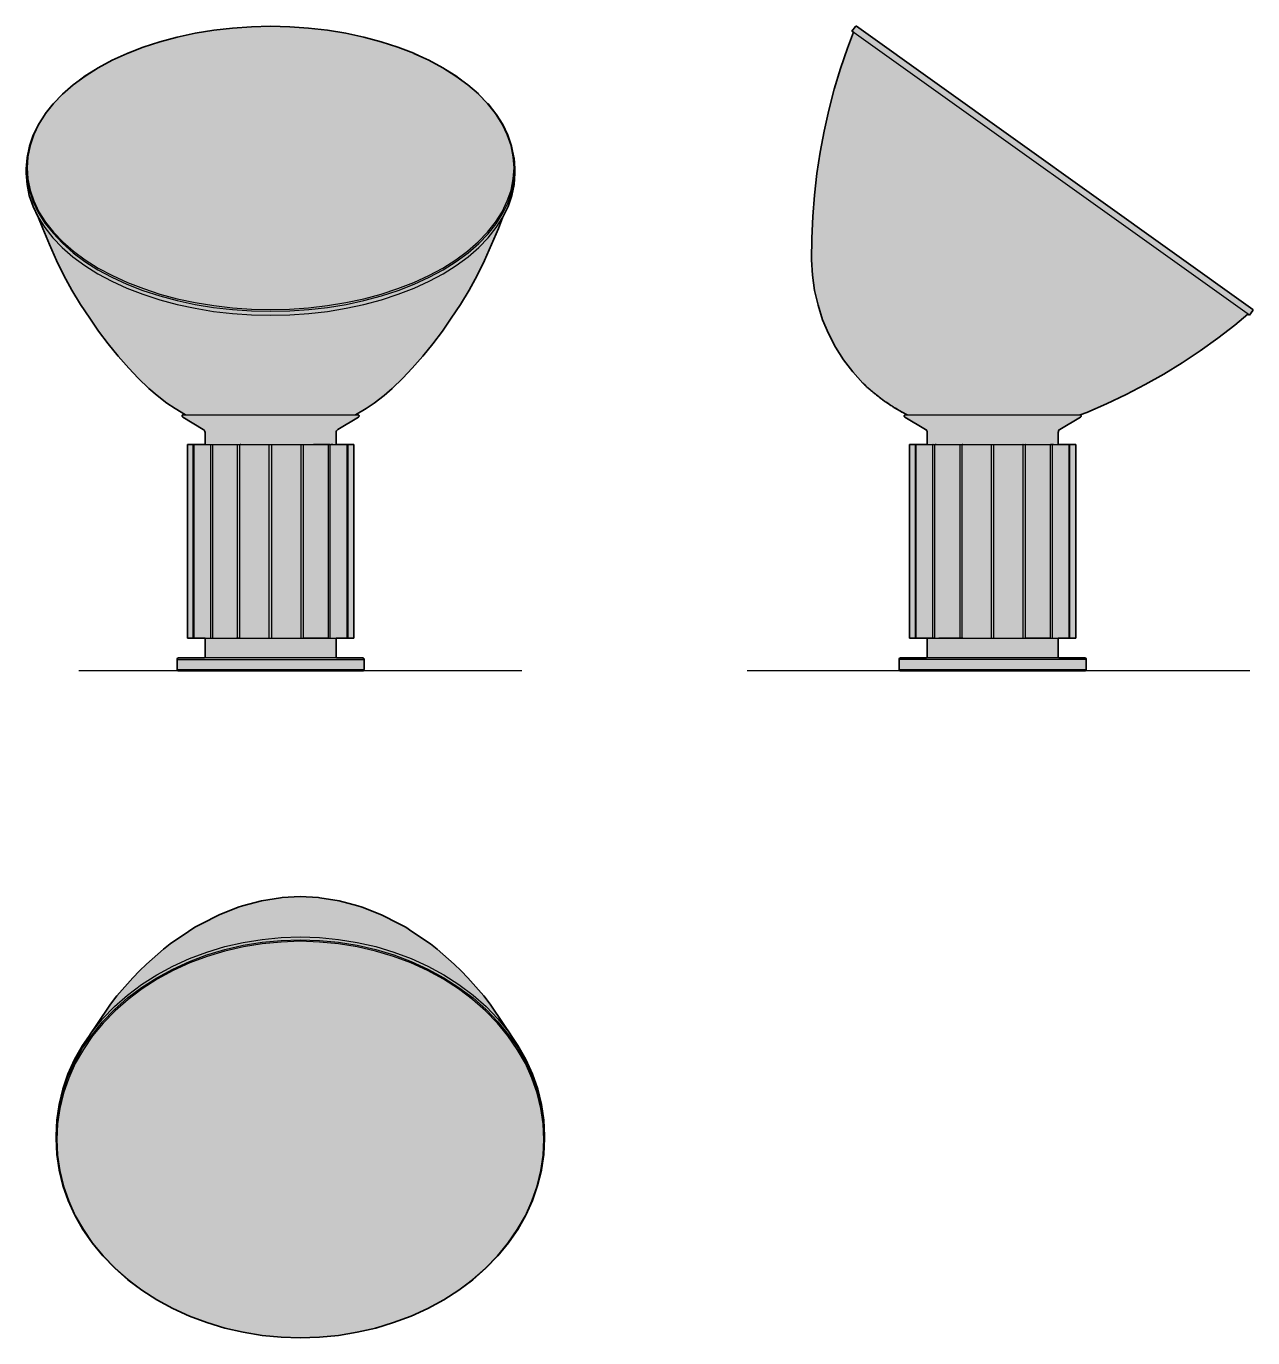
# Model space of a CAD drawing. Header units: millimetres. Extents: x 113 to 1358, y 41 to 1373.
import ezdxf

# ---------------------------------------------------------------- set-up
doc = ezdxf.new("R2010")
doc.units = ezdxf.units.MM
doc.layers.add('Blocks', color=7, linetype='Continuous')
doc.layers.add('Blocks$Fill', color=7, linetype='Continuous', true_color=0xffffff)
for name, color, linetype, lineweight, true_color in [('Blocks$Inner', 7, 'Continuous', 25, 0x007f00), ('Blocks$Outline', 7, 'Continuous', 35, 0xff3f3f), ('Groud', 7, 'Continuous', 25, 0x243775)]:
    doc.layers.add(name, color=color, linetype=linetype, lineweight=lineweight, true_color=true_color)

# ---------------------------------------------------------------- blocks, each defined once
blk = doc.blocks.new('Taccia Table Lamp Side')
at = {"layer": 'Blocks$Fill'}
blk.add_hatch(color=256, dxfattribs=at).paths.add_polyline_path([(319.5, 0.5), (319.8, 0.9), (319.9, 1.5), (319.9, 11.7), (319.8, 12.2), (319.5, 12.7), (319, 13), (318.4, 13.2), (317.7, 13.2), (315.5, 13.2), (311.9, 13.2), (306.9, 13.2), (300.6, 13.2), (293.1, 13.2), (292.4, 13.2), (292, 13.2), (291.7, 13.5), (291.5, 13.8), (291.4, 14.2), (291.4, 33), (291.6, 33), (293.4, 33), (295.3, 33), (297.1, 33), (299, 33), (300.8, 33), (302.1, 33), (302.1, 33), (302.2, 33), (302.2, 33), (302.2, 33), (302.2, 33), (302.3, 33), (302.3, 33), (302.3, 33), (302.3, 33), (302.4, 33), (302.4, 33), (303.3, 33), (303.3, 33), (304, 33), (305.9, 33), (307.8, 33), (309.2, 33), (309.3, 33), (309.3, 33), (309.3, 33), (309.3, 33), (309.4, 33), (309.4, 33), (309.4, 33), (309.4, 33), (309.4, 33.1), (309.4, 33.1), (309.4, 229.7), (309.4, 229.8), (309.4, 229.8), (309.4, 229.8), (309.4, 229.8), (309.4, 229.8), (309.3, 229.8), (309.3, 229.8), (309.3, 229.8), (309.3, 229.8), (309.2, 229.8), (307.8, 229.8), (305.9, 229.8), (304, 229.8), (303.3, 229.8), (303.3, 229.8), (302.4, 229.8), (302.4, 229.8), (302.3, 229.8), (302.3, 229.8), (302.3, 229.8), (302.3, 229.8), (302.2, 229.8), (302.2, 229.8), (302.2, 229.8), (302.2, 229.8), (302.1, 229.8), (302.1, 229.8), (300.9, 229.8), (300.8, 229.8), (299, 229.8), (297.1, 229.8), (295.3, 229.8), (293.4, 229.8), (291.6, 229.8), (291.4, 229.8), (291.4, 242), (291.6, 242.9), (291.9, 243.7), (292.4, 244.5), (293.1, 245), (314, 257.6), (314.4, 257.8), (314.6, 258.1), (314.7, 258.5), (314.8, 258.9), (314.7, 259.3), (314.5, 259.5), (314.3, 259.7), (313.9, 259.8), (320.4, 262.3), (340.5, 271), (360.3, 280.4), (379.7, 290.5), (398.8, 301.3), (417.4, 312.8), (435.6, 324.9), (453.5, 337.6), (470.8, 351), (484, 362), (485.6, 360.9), (488.9, 365.8), (489, 366), (489, 366.2), (489, 366.3), (489, 366.4), (489, 366.6), (488.9, 366.7), (488.9, 366.8), (86.6, 654.3), (86.4, 654.3), (86.3, 654.3), (86.2, 654.3), (86, 654.3), (85.9, 654.2), (85.8, 654.2), (85.6, 654.1), (82.1, 649.3), (83.6, 648.2), (77.5, 632.2), (70.4, 611.4), (64.1, 590.4), (58.6, 569.2), (53.8, 547.9), (49.8, 526.4), (46.5, 504.7), (44, 483), (42.3, 461.1), (41.3, 439.2), (41.1, 417.3), (42, 401.6), (44.2, 386.2), (47.6, 371.1), (52.3, 356.4), (58.2, 342.3), (65.3, 328.6), (73.5, 315.7), (82.9, 303.4), (93.2, 291.9), (95.7, 289.6), (98.3, 287.2), (100.9, 284.9), (103.5, 282.7), (106.2, 280.5), (108.9, 278.4), (111.7, 276.3), (114.5, 274.2), (117.4, 272.2), (120.2, 270.3), (123.2, 268.4), (126.1, 266.6), (129.1, 264.8), (132.1, 263.1), (135.1, 261.4), (138.2, 259.8), (136.6, 259.8), (135.9, 259.8), (135.6, 259.7), (135.3, 259.5), (135.1, 259.3), (135, 258.9), (135.1, 258.5), (135.2, 258.1), (135.5, 257.8), (135.8, 257.6), (156.7, 245), (157.4, 244.5), (158, 243.7), (158.3, 242.9), (158.4, 242), (158.4, 229.8), (158.2, 229.8), (156.4, 229.8), (154.5, 229.8), (152.6, 229.8), (150.8, 229.8), (148.9, 229.8), (147.7, 229.8), (149, 229.7), (147.7, 229.7), (147.7, 229.8), (147.6, 229.8), (147.6, 229.8), (147.6, 229.8), (147.6, 229.8), (147.5, 229.8), (147.5, 229.8), (147.5, 229.8), (147.4, 229.8), (147.4, 229.8), (147.4, 229.8), (147.4, 229.8), (146.4, 229.8), (146.4, 229.8), (145.9, 229.8), (144, 229.8), (142.1, 229.8), (140.7, 229.8), (140.7, 229.8), (140.6, 229.8), (140.6, 229.8), (140.6, 229.8), (140.6, 229.8), (140.5, 229.8), (140.5, 229.8), (140.5, 229.8), (140.5, 229.8), (140.5, 229.7), (140.5, 33.1), (140.5, 33.1), (140.5, 33), (140.5, 33), (140.5, 33), (140.6, 33), (140.6, 33), (140.6, 33), (140.6, 33), (140.7, 33), (140.7, 33), (142.1, 33), (144, 33), (145.9, 33), (146.4, 33), (146.4, 33.1), (146.4, 33), (147.4, 33), (147.4, 33), (147.4, 33), (147.4, 33), (147.5, 33), (147.5, 33), (147.5, 33), (147.6, 33), (147.6, 33), (147.6, 33), (147.6, 33), (147.7, 33), (147.7, 33.1), (147.7, 33.1), (148.9, 33), (150.8, 33), (152.6, 33), (154.5, 33), (156.4, 33), (158.2, 33), (158.4, 33), (158.4, 14.2), (158.3, 13.8), (158.1, 13.5), (157.8, 13.2), (157.4, 13.2), (156.8, 13.2), (149.3, 13.2), (143, 13.2), (138, 13.2), (134.4, 13.2), (132.2, 13.2), (131.4, 13.2), (130.8, 13), (130.4, 12.7), (130, 12.2), (129.9, 11.7), (129.9, 1.5), (130, 0.9), (130.4, 0.5), (130.8, 0.1), (131.4, 0), (132.2, 0), (134.4, 0), (138, 0), (143, 0), (149.3, 0), (156.8, 0), (165.3, 0), (174.8, 0), (185.1, 0), (196, 0), (207.4, 0), (219.1, 0), (230.8, 0), (242.4, 0), (253.8, 0), (264.7, 0), (275, 0), (284.5, 0), (293.1, 0), (300.6, 0), (306.9, 0), (311.9, 0), (315.5, 0), (317.7, 0), (318.4, 0), (319, 0.1)], flags=0)
at = {"layer": 'Blocks$Inner'}
for points in [[(489, 366.3), (489, 366.2), (489, 366), (488.9, 365.8), (485.6, 360.9), (82.1, 649.3), (85.6, 654.1), (85.8, 654.2), (85.9, 654.2), (86, 654.3), (86.2, 654.3), (86.3, 654.3), (86.4, 654.3), (86.6, 654.3), (488.9, 366.8), (488.9, 366.7), (489, 366.6), (489, 366.4)], [(164.3, 229.7), (164.3, 229.7), (164.3, 229.8)], [(307.8, 229.8), (309.2, 229.8), (309.2, 229.7)]]:
    blk.add_lwpolyline(points, close=True, dxfattribs=at)
for points in [[(93.2, 291.9), (82.9, 303.4), (73.5, 315.7), (65.3, 328.6), (58.2, 342.3), (52.3, 356.4), (47.6, 371.1), (44.2, 386.2), (42, 401.6), (41.1, 417.3), (41.3, 439.2), (42.3, 461.1), (44, 483), (46.5, 504.7), (49.8, 526.4), (53.8, 547.9), (58.6, 569.2), (64.1, 590.4), (70.4, 611.4), (77.5, 632.2), (83.6, 648.2)], [(158.4, 229.8), (158.4, 242), (158.3, 242.9), (158, 243.7), (157.4, 244.5), (156.7, 245), (135.8, 257.6), (135.5, 257.8), (135.2, 258.1), (135.1, 258.5), (135, 258.9), (135.1, 259.3), (135.3, 259.5), (135.6, 259.7), (135.9, 259.8), (136.6, 259.8), (138.7, 259.8), (142.2, 259.8), (146.9, 259.8), (152.9, 259.8), (160, 259.8), (168.2, 259.8), (177.2, 259.8), (187, 259.8), (197.4, 259.8), (208.2, 259.8), (219.3, 259.8), (230.5, 259.8), (241.6, 259.8), (252.4, 259.8), (262.8, 259.8), (272.6, 259.8), (281.6, 259.8), (289.8, 259.8), (296.9, 259.8), (302.9, 259.8), (307.7, 259.8), (311.1, 259.8), (313.2, 259.8), (313.9, 259.8), (320.4, 262.3), (340.5, 271), (360.3, 280.4), (379.7, 290.5), (398.8, 301.3), (417.4, 312.8), (435.6, 324.9), (453.5, 337.6), (470.8, 351), (484, 362)], [(291.4, 229.8), (291.4, 242), (291.6, 242.9), (291.9, 243.7), (292.4, 244.5), (293.1, 245), (314, 257.6), (314.4, 257.8), (314.6, 258.1), (314.7, 258.5), (314.8, 258.9), (314.7, 259.3), (314.5, 259.5), (314.3, 259.7), (313.9, 259.8)], [(140.5, 229.7), (140.5, 33.1), (140.5, 33), (140.6, 33), (140.6, 33), (140.6, 33), (140.6, 33), (140.7, 33), (140.7, 33), (142.1, 33), (144, 33), (145.9, 33), (146.4, 33), (146.4, 33.1), (146.4, 33), (147.4, 33), (147.4, 33.1), (147.4, 229.7), (147.4, 229.8), (147.4, 229.7)], [(140.5, 229.8), (140.5, 229.7), (140.5, 229.8), (140.5, 229.7), (140.5, 229.7), (140.5, 229.7), (140.6, 229.7), (140.6, 229.7), (140.6, 229.7), (140.7, 229.7), (140.7, 229.7), (142.1, 229.7), (142.1, 229.8)], [(140.6, 229.8), (140.6, 229.7), (140.6, 229.8), (140.5, 229.7), (140.5, 229.8), (140.5, 229.7), (140.5, 229.8), (140.6, 229.8), (140.6, 229.8), (140.6, 229.8), (140.6, 229.8), (140.7, 229.8), (140.7, 229.8), (142.1, 229.8), (144, 229.8), (145.9, 229.8), (146.4, 229.8), (147.4, 229.8), (147.4, 229.8), (147.5, 229.8), (147.5, 229.8), (147.5, 229.8)], [(140.6, 229.7), (140.6, 229.8)], [(140.6, 229.7), (140.6, 229.8)], [(140.7, 229.7), (140.7, 229.8), (140.7, 229.7), (140.7, 229.8), (142.1, 229.7), (144, 229.7), (145.9, 229.7), (145.9, 229.8)], [(144, 229.7), (144, 229.8)], [(145.9, 229.7), (146.4, 229.7), (146.4, 229.8), (146.4, 229.7), (146.4, 33.1), (147.4, 33.1), (147.4, 33.1), (147.4, 33.1), (147.4, 33), (147.4, 33.1)], [(146.4, 229.8), (146.4, 229.7), (147.4, 229.7), (147.4, 229.7), (147.4, 229.7), (147.4, 229.8)], [(147.4, 229.8), (147.4, 229.7), (147.4, 229.7), (147.5, 229.7), (147.5, 229.8)], [(147.4, 229.7), (147.4, 229.7)], [(147.5, 229.7), (147.5, 229.8), (147.6, 229.8), (147.6, 229.8), (147.6, 229.7)], [(147.5, 229.7), (147.5, 229.8), (147.5, 229.7), (147.5, 229.7), (147.5, 229.7), (147.6, 229.7), (147.6, 229.7), (147.6, 229.7), (147.7, 229.7), (147.7, 229.8), (147.6, 229.8), (147.6, 229.8)], [(147.5, 229.7), (147.5, 229.8)], [(147.6, 229.8), (147.6, 229.8), (147.6, 229.7)], [(147.6, 229.8), (147.6, 229.7)], [(147.6, 229.8), (147.6, 229.7)], [(147.7, 229.8), (149, 229.7), (150.8, 229.7), (152.6, 229.7), (154.5, 229.7), (156.3, 229.7), (158.2, 229.7), (159.9, 229.7), (161.6, 229.7), (163.2, 229.7), (164.3, 229.7), (164.3, 229.7), (166.1, 229.7), (166.2, 229.7), (166.2, 229.8), (166.2, 229.7), (166.2, 229.8)], [(147.7, 229.8), (148.9, 229.8), (149, 229.7), (147.7, 229.7)], [(148.9, 229.8), (150.8, 229.8), (152.6, 229.8), (154.5, 229.8), (156.4, 229.8), (158.2, 229.8), (159.9, 229.8), (161.6, 229.8), (163.2, 229.8), (164.3, 229.8), (164.4, 229.8), (166.2, 229.8), (166.2, 229.8), (166.2, 229.8), (166.2, 229.8), (166.3, 229.8), (166.3, 229.8), (166.3, 229.8), (166.3, 229.8), (166.4, 229.8), (166.4, 229.8), (166.4, 229.8), (166.4, 229.8), (166.5, 229.7)], [(150.8, 229.8), (150.8, 229.7)], [(152.6, 229.8), (152.6, 229.7)], [(154.5, 229.8), (154.5, 229.7)], [(156.3, 229.7), (156.4, 229.8)], [(158.2, 229.7), (158.2, 229.8)], [(159.9, 229.7), (159.9, 229.8)], [(161.6, 229.7), (161.6, 229.8)], [(163.2, 229.7), (163.2, 229.8)], [(164.4, 33), (164.3, 33.1), (164.3, 229.7), (164.4, 229.8)], [(164.4, 229.8), (164.3, 229.7), (164.3, 229.8)], [(166.2, 33), (166.1, 33.1), (166.1, 229.7), (166.2, 229.8)], [(166.2, 229.7), (166.2, 229.7), (166.2, 229.7), (166.3, 229.7), (166.3, 229.8)], [(166.2, 229.7), (166.2, 229.8)], [(166.3, 229.8), (166.4, 229.7)], [(166.3, 229.8), (166.3, 229.7)], [(166.3, 229.7), (166.3, 229.8)], [(166.3, 229.7), (166.3, 229.7), (166.3, 229.7), (166.4, 229.7), (166.4, 229.7), (166.4, 229.7), (166.4, 229.7), (166.5, 229.7), (167.5, 229.7), (168.9, 229.7), (170.5, 229.7)], [(167.4, 229.8), (167.5, 229.7), (166.4, 229.8)], [(166.4, 229.8), (166.4, 229.7), (166.4, 229.8), (166.4, 229.7)], [(166.4, 229.8), (166.4, 229.7)], [(166.5, 229.8), (167.4, 229.8), (168.8, 229.8), (170.4, 229.8), (172.1, 229.8), (173.8, 229.8), (175.6, 229.8), (177.5, 229.8), (179.3, 229.8), (181.2, 229.8), (183, 229.8), (184.7, 229.8), (186.4, 229.8), (187.9, 229.8), (189.3, 229.8), (190.5, 229.8), (191.4, 229.8), (191.4, 229.8), (191.4, 229.8), (191.5, 229.8), (191.5, 229.7), (191.5, 33.1), (191.5, 33)], [(168.8, 229.8), (168.9, 229.7)], [(170.4, 229.8), (170.5, 229.7), (172.1, 229.7), (173.9, 229.7), (175.7, 229.7), (177.5, 229.7), (179.3, 229.7), (181.2, 229.7), (182.9, 229.7), (184.7, 229.7), (186.4, 229.7), (187.9, 229.7), (189.2, 229.7), (190.4, 229.7), (191.3, 229.7), (191.4, 229.7), (191.4, 229.7), (191.4, 229.8)], [(172.1, 229.8), (172.1, 229.7)], [(173.8, 229.8), (173.9, 229.7)], [(175.6, 229.8), (175.7, 229.7)], [(177.5, 229.8), (177.5, 229.7)], [(179.3, 229.7), (179.3, 229.8)], [(181.2, 229.7), (181.2, 229.8)], [(182.9, 229.7), (183, 229.8)], [(184.7, 229.7), (184.7, 229.8)], [(186.4, 229.7), (186.4, 229.8)], [(187.9, 229.7), (187.9, 229.8)], [(189.2, 229.7), (189.3, 229.8)], [(190.4, 229.7), (190.5, 229.8)], [(191.3, 229.7), (191.3, 229.7), (191.4, 229.8), (191.3, 229.7), (191.4, 229.8), (191.4, 229.7), (191.4, 229.7), (191.5, 229.7), (193.8, 229.7), (193.8, 229.7), (193.9, 229.7), (193.9, 229.7), (193.9, 229.7), (194, 229.7), (194, 229.7), (194, 229.7), (194, 229.7), (194.1, 229.7), (194.1, 229.7), (194.1, 229.8), (194.1, 229.7), (194, 229.8), (194.1, 229.7), (194, 229.8), (194, 229.7)], [(191.4, 229.7), (191.4, 229.8)], [(191.4, 229.7), (191.4, 229.8)], [(191.5, 229.8), (193.8, 229.8), (193.8, 229.8), (193.9, 229.8), (193.9, 229.8), (193.9, 229.8), (193.9, 229.8), (194, 229.8), (194, 229.8), (194, 229.8), (194, 229.8), (194.5, 229.8), (195.4, 229.8), (196.4, 229.8), (197.7, 229.8), (199, 229.8), (200.6, 229.8), (202.2, 229.8), (203.9, 229.8), (205.7, 229.8), (207.6, 229.8), (209.5, 229.8), (211.4, 229.8), (213.3, 229.8), (215, 229.8), (216.7, 229.8), (218.1, 229.8), (219.5, 229.8), (220.7, 229.8), (221.7, 229.8), (222.4, 229.8), (223, 229.8), (223.4, 229.8)], [(193.8, 229.7), (193.8, 229.8), (193.9, 229.7), (193.9, 229.8)], [(193.8, 33), (193.8, 33.1), (193.8, 229.7), (193.8, 229.8)], [(194, 229.8), (194, 229.7), (193.9, 229.8), (194, 229.7)], [(193.9, 229.8), (193.9, 229.7), (193.9, 229.8), (193.9, 229.7)], [(194, 229.8), (194, 229.7)], [(194.5, 229.8), (194.6, 229.7), (194.1, 229.8)], [(194.1, 229.7), (194.6, 229.7), (195.5, 229.7), (196.5, 229.7), (197.7, 229.7), (199.1, 229.7), (200.6, 229.7), (202.2, 229.7), (203.9, 229.7), (205.7, 229.7), (207.6, 229.7), (209.5, 229.7), (211.4, 229.7), (213.2, 229.7), (215, 229.7), (216.6, 229.7), (218.1, 229.7), (219.4, 229.7), (220.6, 229.7), (221.6, 229.7), (222.4, 229.7), (222.9, 229.7), (223.3, 229.7), (223.4, 229.7)], [(195.4, 229.8), (195.5, 229.7)], [(196.4, 229.8), (196.5, 229.7)], [(197.7, 229.8), (197.7, 229.7)], [(199, 229.8), (199.1, 229.7)], [(200.6, 229.8), (200.6, 229.7)], [(202.2, 229.8), (202.2, 229.7)], [(203.9, 229.8), (203.9, 229.7)], [(205.7, 229.8), (205.7, 229.7)], [(207.6, 229.8), (207.6, 229.7)], [(209.5, 229.7), (209.5, 229.8)], [(211.4, 229.7), (211.4, 229.8)], [(213.2, 229.7), (213.3, 229.8)], [(215, 229.7), (215, 229.8)], [(216.6, 229.7), (216.7, 229.8)], [(218.1, 229.7), (218.1, 229.8)], [(219.4, 229.7), (219.5, 229.8)], [(220.6, 229.7), (220.7, 229.8)], [(221.6, 229.7), (221.7, 229.8)], [(222.4, 229.7), (222.4, 229.8)], [(222.9, 229.7), (223, 229.8)], [(223.3, 229.7), (223.4, 229.8), (223.5, 229.8), (223.4, 229.7), (223.5, 229.7), (223.5, 229.7), (223.5, 229.7), (223.6, 229.7), (223.6, 229.7), (223.6, 229.8), (223.6, 229.7), (223.6, 229.8)], [(223.5, 229.7), (223.5, 229.8), (223.4, 229.7), (223.5, 229.8), (223.5, 229.8), (223.5, 229.8), (223.6, 229.8), (223.6, 229.8), (223.6, 229.8), (223.7, 229.8), (226.2, 229.8), (226.2, 229.8), (226.2, 229.8), (226.3, 229.8), (226.3, 229.8), (226.3, 229.8), (226.3, 229.8), (226.4, 229.7), (226.3, 229.8)], [(223.5, 229.7), (223.5, 229.8)], [(223.5, 229.7), (223.5, 229.8)], [(223.6, 229.7), (223.6, 229.7), (223.7, 229.7), (226.2, 229.7), (226.2, 229.7), (226.2, 229.7), (226.3, 229.7), (226.3, 229.7), (226.3, 229.7), (226.4, 229.7), (226.4, 229.7), (226.4, 229.8), (226.4, 229.8), (226.8, 229.8), (227.4, 229.8), (228.2, 229.8), (229.2, 229.8), (230.3, 229.8), (231.7, 229.8), (233.2, 229.8), (234.8, 229.8), (236.6, 229.8), (238.4, 229.8), (240.4, 229.8), (242.3, 229.8), (244.1, 229.8), (245.9, 229.8), (247.6, 229.8), (249.3, 229.8), (250.8, 229.8), (252.2, 229.8), (253.4, 229.8), (254.4, 229.8), (255.3, 229.8), (255.8, 229.8), (255.8, 229.8), (255.8, 229.8), (255.9, 229.8), (255.9, 229.8), (255.9, 229.8), (255.9, 229.8), (256, 229.8), (256, 229.8), (256, 229.7), (256, 229.8), (256, 229.7)], [(223.6, 229.7), (223.6, 229.8)], [(223.7, 33), (223.7, 33.1), (223.7, 229.7), (223.7, 229.8)], [(226.2, 229.8), (226.2, 229.7), (226.2, 229.8), (226.2, 229.7)], [(226.2, 33), (226.2, 33.1), (226.2, 229.7), (226.2, 229.8)], [(226.4, 229.7), (226.3, 229.8), (226.4, 229.7)], [(226.3, 229.8), (226.3, 229.7), (226.3, 229.8), (226.3, 229.7)], [(226.3, 229.8), (226.3, 229.7)], [(226.4, 229.7), (226.5, 229.7), (226.9, 229.7), (227.5, 229.7), (228.3, 229.7), (229.2, 229.7), (230.4, 229.7), (231.7, 229.7), (233.2, 229.7), (234.9, 229.7), (236.6, 229.7), (238.5, 229.7), (240.4, 229.7), (242.2, 229.7), (244.1, 229.7), (245.9, 229.7), (247.6, 229.7), (249.2, 229.7), (250.7, 229.7), (252.1, 229.7), (253.3, 229.7), (254.3, 229.7), (255.2, 229.7), (255.7, 229.7), (255.8, 229.8), (255.7, 229.7), (255.8, 229.7), (255.8, 229.7), (255.8, 229.8)], [(226.4, 229.8), (226.5, 229.7)], [(226.8, 229.8), (226.9, 229.7)], [(227.4, 229.8), (227.5, 229.7)], [(228.2, 229.8), (228.3, 229.7)], [(229.2, 229.8), (229.2, 229.7)], [(230.3, 229.8), (230.4, 229.7)], [(231.7, 229.8), (231.7, 229.7)], [(233.2, 229.8), (233.2, 229.7)], [(234.8, 229.8), (234.9, 229.7)], [(236.6, 229.8), (236.6, 229.7)], [(238.4, 229.8), (238.5, 229.7)], [(240.4, 229.8), (240.4, 229.7)], [(242.2, 229.7), (242.3, 229.8)], [(244.1, 229.7), (244.1, 229.8)], [(245.9, 229.7), (245.9, 229.8)], [(247.6, 229.7), (247.6, 229.8)], [(249.2, 229.7), (249.3, 229.8)], [(250.7, 229.7), (250.8, 229.8)], [(252.1, 229.7), (252.2, 229.8)], [(253.3, 229.7), (253.4, 229.8)], [(254.3, 229.7), (254.4, 229.8)], [(255.2, 229.7), (255.3, 229.8), (255.7, 229.7), (255.8, 229.8), (255.8, 229.7), (255.8, 229.8), (255.8, 229.7), (255.8, 229.7), (255.8, 229.7), (255.9, 229.8), (255.9, 229.7), (255.9, 229.7), (255.9, 229.8)], [(255.8, 229.7), (255.8, 229.8), (255.8, 229.7), (255.9, 229.7), (255.9, 229.8)], [(255.9, 229.7), (255.9, 229.7), (256, 229.7), (256, 229.7), (256, 229.7), (258.4, 229.7), (258.4, 229.7), (258.4, 229.7), (258.5, 229.7), (258.5, 229.7), (258.5, 229.8), (258.5, 229.7), (258.5, 229.8)], [(255.9, 229.7), (255.9, 229.8)], [(256, 33), (256, 33.1), (256, 229.7), (256, 229.8)], [(256, 229.8), (256, 229.8), (258.4, 229.8), (258.4, 229.8), (258.4, 229.8), (258.4, 229.8), (258.5, 229.8), (259.4, 229.8), (260.5, 229.8), (261.9, 229.8), (261.9, 229.7)], [(258.4, 229.8), (258.5, 229.7), (258.4, 229.8), (258.4, 229.7)], [(258.4, 33), (258.4, 33.1), (258.4, 229.7), (258.4, 229.8)], [(258.4, 229.8), (258.4, 229.7)], [(258.5, 229.7), (259.5, 229.7), (260.6, 229.7), (261.9, 229.7), (263.5, 229.7), (265.1, 229.7), (266.9, 229.7), (268.7, 229.7), (270.5, 229.7), (270.5, 229.8)], [(259.4, 229.8), (259.5, 229.7)], [(260.5, 229.8), (260.6, 229.7)], [(261.9, 229.8), (263.4, 229.8), (265.1, 229.8), (266.8, 229.8), (268.7, 229.8), (270.5, 229.8), (272.3, 229.8), (274.2, 229.8), (276, 229.8), (277.7, 229.8), (279.4, 229.8), (281, 229.8), (282.4, 229.8), (283.4, 229.8), (283.4, 229.8), (283.4, 229.8), (283.5, 229.8), (283.5, 229.8), (283.5, 229.8), (283.5, 229.8), (283.6, 229.8), (283.6, 229.8), (283.6, 229.8), (283.6, 229.8), (283.7, 229.8), (285.5, 229.8), (285.5, 229.8), (285.5, 229.7), (285.5, 229.8), (285.5, 229.7), (285.5, 229.8)], [(263.4, 229.8), (263.5, 229.7)], [(265.1, 229.8), (265.1, 229.7)], [(266.8, 229.8), (266.9, 229.7)], [(268.7, 229.8), (268.7, 229.7)], [(270.5, 229.7), (272.3, 229.7), (274.2, 229.7), (276, 229.7), (277.7, 229.7), (279.4, 229.7), (280.9, 229.7), (282.4, 229.7), (283.4, 229.7), (283.4, 229.8)], [(272.3, 229.7), (272.3, 229.8)], [(274.2, 229.7), (274.2, 229.8)], [(276, 229.7), (276, 229.8)], [(277.7, 229.7), (277.7, 229.8)], [(279.4, 229.7), (279.4, 229.8)], [(280.9, 229.7), (281, 229.8)], [(282.4, 33), (282.4, 33.1), (283.4, 33), (283.4, 33), (283.4, 33), (283.5, 33), (283.5, 33), (283.5, 33), (283.5, 33), (283.6, 33), (283.6, 33), (283.6, 33), (283.6, 33), (283.7, 33.1), (283.7, 33), (283.7, 33.1), (283.7, 229.7), (283.7, 229.8)], [(282.4, 229.7), (282.4, 229.8), (283.3, 229.7)], [(283.4, 229.7), (283.4, 229.7), (283.4, 229.7), (283.5, 229.7), (283.5, 229.8), (283.5, 229.7), (283.5, 229.7), (283.6, 229.7), (283.6, 229.7), (283.6, 229.7)], [(283.4, 229.7), (283.4, 229.7), (283.4, 229.8)], [(283.4, 229.7), (283.5, 229.8)], [(283.4, 229.7), (283.4, 229.8)], [(283.6, 229.8), (283.6, 229.7), (283.5, 229.8), (283.5, 229.7)], [(283.5, 229.7), (283.5, 229.7), (283.5, 229.8)], [(283.6, 33), (283.7, 33), (285.5, 33), (285.5, 33.1), (285.5, 229.7), (285.5, 229.8), (285.5, 229.7), (285.5, 229.7), (283.7, 229.7), (283.7, 229.7)], [(283.6, 229.8), (283.6, 229.7), (283.7, 229.7), (283.6, 229.8), (283.7, 229.7)], [(283.6, 229.8), (283.6, 229.7)], [(286.6, 229.7), (286.5, 229.8), (285.5, 229.8), (285.5, 229.7), (286.6, 229.7), (288.2, 229.7), (289.9, 229.7), (291.6, 229.7), (293.4, 229.7), (293.4, 229.8)], [(285.5, 229.7), (285.5, 229.7)], [(286.5, 229.8), (288.1, 229.8), (289.8, 229.8), (289.9, 229.7)], [(288.1, 229.8), (288.2, 229.7)], [(289.8, 229.8), (291.6, 229.8), (293.4, 229.8), (295.3, 229.8), (297.1, 229.8), (299, 229.8), (300.8, 229.8), (302.1, 229.7), (302.1, 229.7), (302.1, 229.8), (302.2, 229.7), (302.2, 229.7)], [(291.6, 229.8), (291.6, 229.7)], [(293.4, 229.7), (295.3, 229.7), (297.1, 229.7), (299, 229.7), (300.8, 229.7), (302.1, 229.7), (302.1, 229.8)], [(295.3, 229.7), (295.3, 229.8)], [(297.1, 229.7), (297.1, 229.8)], [(299, 229.7), (299, 229.8)], [(300.8, 229.7), (300.8, 229.8)], [(300.9, 229.8), (302.1, 229.8), (302.1, 229.8), (302.2, 229.8), (302.2, 229.8), (302.2, 229.8), (302.2, 229.8), (302.3, 229.8), (302.3, 229.8), (302.3, 229.8), (302.3, 229.8), (302.4, 229.7), (302.3, 229.8), (302.4, 229.7), (302.4, 229.7), (302.4, 229.8), (302.4, 229.7), (302.4, 33.1), (302.4, 33), (302.4, 33.1), (302.4, 33), (302.4, 33.1), (302.3, 33), (302.3, 33.1), (302.3, 33)], [(302.2, 229.7), (302.1, 229.7), (302.2, 229.7), (302.2, 229.8)], [(302.3, 229.8), (302.3, 229.7), (302.3, 229.8), (302.3, 229.7), (302.2, 229.8), (302.3, 229.7)], [(302.2, 229.7), (302.3, 229.7), (302.3, 229.7), (302.3, 229.7), (302.3, 229.7), (302.4, 229.7), (302.3, 229.8), (302.3, 229.7)], [(302.2, 229.8), (302.2, 229.7), (302.2, 229.7), (302.2, 229.8)], [(302.2, 33), (302.3, 33), (302.3, 33), (302.3, 33), (302.3, 33), (303.3, 33), (303.4, 33.1), (303.4, 229.7), (302.4, 229.7)], [(302.4, 229.8), (303.3, 229.8)], [(305.9, 229.8), (305.9, 229.7), (304, 229.7), (303.4, 229.7), (303.3, 229.8), (303.4, 229.7), (303.3, 229.8), (304, 229.8), (305.9, 229.8), (307.8, 229.8), (307.8, 229.7)], [(304, 229.8), (304, 229.7)], [(305.9, 229.7), (307.8, 229.7), (309.2, 229.7), (309.3, 229.7), (309.3, 229.7), (309.3, 229.7), (309.3, 229.7), (309.3, 229.8), (309.4, 229.7), (309.4, 229.7), (309.4, 229.7), (309.4, 229.8), (309.4, 229.7)], [(309.3, 229.8), (309.3, 229.7), (309.2, 229.8), (309.3, 229.8), (309.3, 229.8), (309.3, 229.8), (309.3, 229.8), (309.4, 229.8), (309.4, 229.8), (309.4, 229.7), (309.4, 229.8), (309.5, 229.7), (309.5, 33.1)], [(309.4, 229.8), (309.4, 229.7), (309.3, 229.7)], [(309.3, 229.8), (309.3, 229.7)], [(309.3, 229.8), (309.3, 229.7)], [(309.4, 229.8), (309.4, 229.7)], [(309.5, 229.7), (309.5, 229.7)], [(140.6, 33.1), (140.6, 33), (140.5, 33.1), (140.6, 33), (140.5, 33.1), (140.5, 33)], [(140.5, 33.1), (140.5, 33), (140.5, 33.1), (140.5, 33.1), (140.5, 33.1), (140.6, 33.1), (140.6, 33.1), (140.6, 33.1), (140.7, 33.1), (140.7, 33.1), (142.1, 33.1), (144, 33.1), (145.9, 33.1), (146.4, 33.1), (146.4, 33)], [(140.5, 33), (140.5, 33.1), (140.5, 33)], [(140.6, 33.1), (140.6, 33)], [(140.6, 33.1), (140.6, 33)], [(142.1, 33.1), (142.1, 33), (140.7, 33.1), (140.7, 33), (140.7, 33.1), (140.7, 33)], [(144, 33.1), (144, 33)], [(145.9, 33.1), (145.9, 33)], [(147.4, 33.1), (147.5, 33.1), (147.5, 33), (147.5, 33)], [(147.4, 33.1), (147.4, 33), (147.4, 33), (147.5, 33), (147.5, 33.1), (147.5, 33.1), (147.5, 33.1)], [(147.4, 33.1), (147.4, 33)], [(147.5, 33.1), (147.5, 33.1), (147.5, 33.1), (147.6, 33.1), (147.6, 33.1), (147.6, 33.1), (147.7, 33.1), (149, 33.1), (150.8, 33.1), (152.6, 33.1), (154.5, 33.1), (156.3, 33.1), (158.2, 33.1), (159.9, 33.1), (161.6, 33.1), (163.2, 33.1), (164.3, 33.1), (164.3, 33), (163.2, 33), (161.6, 33), (159.9, 33), (158.2, 33), (156.4, 33)], [(147.5, 33.1), (147.5, 33), (147.5, 33), (147.5, 33.1), (147.6, 33.1), (147.6, 33.1)], [(147.5, 33), (147.5, 33.1)], [(147.5, 33.1), (147.6, 33.1)], [(147.6, 33), (147.7, 33), (147.7, 33.1)], [(147.6, 33), (147.6, 33), (147.6, 33.1), (147.6, 33), (147.6, 33)], [(147.6, 33), (147.6, 33), (147.6, 33.1)], [(147.7, 33.1), (148.9, 33), (149, 33.1)], [(147.7, 33), (148.9, 33), (150.8, 33), (152.6, 33), (154.5, 33), (156.4, 33), (156.3, 33.1)], [(150.8, 33), (150.8, 33.1)], [(152.6, 33), (152.6, 33.1)], [(154.5, 33), (154.5, 33.1)], [(157.4, 13.2), (157.8, 13.2), (158.1, 13.5), (158.3, 13.8), (158.4, 14.2), (158.4, 33)], [(158.2, 33.1), (158.2, 33)], [(159.9, 33.1), (159.9, 33)], [(161.6, 33.1), (161.6, 33)], [(163.2, 33.1), (163.2, 33)], [(166.4, 33), (166.4, 33.1), (166.4, 33.1), (166.3, 33.1), (166.3, 33.1), (166.3, 33.1), (166.2, 33.1), (166.2, 33.1), (166.2, 33.1), (166.1, 33.1), (164.3, 33.1), (164.3, 33.1), (164.4, 33), (164.4, 33), (166.2, 33), (166.2, 33), (166.2, 33), (166.2, 33), (166.3, 33), (166.3, 33), (166.3, 33), (166.3, 33), (166.4, 33), (166.4, 33), (166.4, 33), (166.4, 33), (167.4, 33), (168.8, 33), (170.4, 33), (172.1, 33), (173.8, 33), (175.6, 33), (177.5, 33), (179.3, 33), (181.2, 33), (183, 33), (184.7, 33), (186.4, 33), (187.9, 33), (189.3, 33), (190.5, 33), (191.3, 33), (191.3, 33.1), (191.4, 33), (191.4, 33), (191.3, 33.1), (190.4, 33.1), (189.2, 33.1), (187.9, 33.1), (186.4, 33.1), (184.7, 33.1), (182.9, 33.1), (181.2, 33.1), (179.3, 33.1), (177.5, 33.1), (175.7, 33.1), (173.9, 33.1), (172.1, 33.1), (170.5, 33.1), (170.4, 33)], [(166.2, 33.1), (166.2, 33), (166.2, 33.1), (166.2, 33)], [(166.2, 33.1), (166.2, 33)], [(166.3, 33), (166.4, 33.1)], [(166.3, 33), (166.3, 33.1)], [(166.3, 33.1), (166.3, 33)], [(166.3, 33.1), (166.3, 33)], [(166.4, 33), (166.4, 33.1), (166.4, 33), (166.4, 33.1)], [(166.4, 33.1), (166.4, 33.1), (166.4, 33.1), (166.5, 33.1), (167.5, 33.1), (168.9, 33.1), (170.5, 33.1)], [(166.4, 33), (166.5, 33.1)], [(166.6, 33.1), (167.4, 33), (167.5, 33.1)], [(168.8, 33), (168.9, 33.1)], [(172.1, 33), (172.1, 33.1)], [(173.8, 33), (173.9, 33.1)], [(175.6, 33), (175.7, 33.1)], [(177.5, 33), (177.5, 33.1)], [(179.3, 33.1), (179.3, 33)], [(181.2, 33.1), (181.2, 33)], [(182.9, 33.1), (183, 33)], [(184.7, 33.1), (184.7, 33)], [(186.4, 33.1), (186.4, 33)], [(187.9, 33.1), (187.9, 33)], [(189.2, 33.1), (189.3, 33)], [(190.4, 33.1), (190.5, 33)], [(194, 33.1), (194, 33), (194, 33.1), (193.9, 33), (193.9, 33), (193.9, 33), (193.9, 33), (193.8, 33), (193.8, 33), (191.5, 33), (191.4, 33), (191.4, 33), (191.4, 33), (191.3, 33.1), (191.4, 33.1), (191.4, 33.1), (191.4, 33.1), (191.5, 33.1), (193.8, 33.1), (193.8, 33.1), (193.9, 33.1), (193.9, 33.1), (193.9, 33.1), (194, 33.1), (194, 33.1), (194, 33.1), (194, 33.1), (194.1, 33.1), (194.1, 33.1), (194.6, 33.1), (195.5, 33.1), (196.5, 33.1), (197.7, 33.1), (199.1, 33.1), (200.6, 33.1), (202.2, 33.1), (203.9, 33.1), (205.7, 33.1), (207.6, 33.1), (209.5, 33.1), (211.4, 33.1), (213.2, 33.1), (215, 33.1), (216.6, 33.1), (218.1, 33.1), (219.4, 33.1), (220.6, 33.1), (221.6, 33.1), (222.4, 33.1), (222.9, 33.1), (223.3, 33.1), (223.4, 33.1), (223.5, 33.1)], [(191.4, 33.1), (191.4, 33), (191.4, 33.1), (191.4, 33)], [(191.4, 33.1), (191.4, 33)], [(193.9, 33.1), (193.9, 33), (193.8, 33.1), (193.8, 33)], [(193.9, 33), (194, 33), (194, 33), (194, 33), (194, 33), (194.1, 33.1), (194, 33), (194, 33.1), (194, 33)], [(193.9, 33), (193.9, 33.1)], [(193.9, 33), (193.9, 33.1)], [(194, 33), (194, 33.1)], [(194.6, 33.1), (194.5, 33), (194.1, 33.1), (194.1, 33), (194.5, 33), (195.4, 33), (196.4, 33), (197.7, 33), (199, 33), (200.6, 33), (202.2, 33), (203.9, 33), (205.7, 33), (207.6, 33), (209.5, 33), (211.4, 33), (213.3, 33), (215, 33), (216.7, 33), (218.1, 33), (219.5, 33), (220.7, 33), (221.7, 33), (222.4, 33), (223, 33), (223.4, 33), (223.5, 33), (223.4, 33.1), (223.5, 33), (223.5, 33.1), (223.5, 33.1), (223.5, 33.1), (223.5, 33.1), (223.6, 33.1), (223.6, 33.1), (223.6, 33.1), (223.7, 33.1), (226.2, 33.1), (226.2, 33.1), (226.2, 33.1), (226.3, 33.1), (226.3, 33.1), (226.3, 33.1), (226.3, 33), (226.3, 33.1), (226.3, 33)], [(194.1, 33.1), (194.1, 33.1)], [(195.4, 33), (195.5, 33.1)], [(196.4, 33), (196.5, 33.1)], [(197.7, 33), (197.7, 33.1)], [(199, 33), (199.1, 33.1)], [(200.6, 33), (200.6, 33.1)], [(202.2, 33), (202.2, 33.1)], [(203.9, 33), (203.9, 33.1)], [(205.7, 33), (205.7, 33.1)], [(207.6, 33), (207.6, 33.1)], [(209.5, 33.1), (209.5, 33)], [(211.4, 33.1), (211.4, 33)], [(213.2, 33.1), (213.3, 33)], [(215, 33.1), (215, 33)], [(216.6, 33.1), (216.7, 33)], [(218.1, 33.1), (218.1, 33)], [(219.4, 33.1), (219.5, 33)], [(220.6, 33.1), (220.7, 33)], [(221.6, 33.1), (221.7, 33)], [(222.4, 33.1), (222.4, 33)], [(222.9, 33.1), (223, 33)], [(223.3, 33.1), (223.4, 33)], [(223.4, 33.1), (223.5, 33.1)], [(223.5, 33.1), (223.5, 33), (223.5, 33), (223.5, 33), (223.6, 33), (223.6, 33), (223.6, 33), (223.7, 33), (226.2, 33), (226.2, 33), (226.2, 33), (226.3, 33), (226.3, 33), (226.3, 33), (226.3, 33), (226.4, 33.1), (226.4, 33), (226.4, 33), (226.4, 33), (226.8, 33), (227.4, 33), (228.2, 33), (229.2, 33), (230.3, 33), (231.7, 33), (233.2, 33), (234.8, 33), (236.6, 33), (238.4, 33), (240.4, 33), (242.3, 33), (244.1, 33), (245.9, 33), (247.6, 33), (249.3, 33), (250.8, 33), (252.2, 33), (253.4, 33), (254.4, 33), (255.3, 33), (255.8, 33), (255.8, 33), (255.8, 33), (255.9, 33), (255.9, 33), (255.9, 33), (255.9, 33), (256, 33), (256, 33), (256, 33), (258.4, 33), (258.4, 33), (258.4, 33), (258.4, 33.1), (258.4, 33)], [(223.5, 33.1), (223.5, 33)], [(223.5, 33.1), (223.5, 33)], [(223.6, 33.1), (223.6, 33), (223.6, 33.1), (223.6, 33)], [(223.6, 33.1), (223.6, 33)], [(226.2, 33), (226.2, 33.1), (226.2, 33), (226.2, 33.1), (226.3, 33), (226.3, 33.1)], [(226.3, 33), (226.4, 33.1), (226.4, 33.1)], [(226.3, 33.1), (226.4, 33.1), (226.4, 33.1), (226.4, 33)], [(226.4, 33.1), (226.5, 33.1), (226.9, 33.1), (227.5, 33.1), (228.3, 33.1), (229.2, 33.1), (230.4, 33.1), (231.7, 33.1), (233.2, 33.1), (234.9, 33.1), (236.6, 33.1), (238.5, 33.1), (240.4, 33.1), (242.2, 33.1), (244.1, 33.1), (245.9, 33.1), (247.6, 33.1), (249.2, 33.1), (250.7, 33.1), (252.1, 33.1), (253.3, 33.1), (254.3, 33.1), (255.2, 33.1), (255.7, 33.1), (255.8, 33.1), (255.8, 33.1), (255.8, 33.1), (255.8, 33.1), (255.9, 33.1), (255.9, 33.1), (255.9, 33.1), (256, 33.1), (256, 33.1), (256, 33.1), (258.4, 33.1), (258.4, 33.1), (258.4, 33.1), (258.5, 33.1), (258.5, 33.1), (258.5, 33)], [(226.4, 33), (226.5, 33.1)], [(226.8, 33), (226.9, 33.1)], [(227.4, 33), (227.5, 33.1)], [(228.2, 33), (228.3, 33.1)], [(229.2, 33), (229.2, 33.1)], [(230.3, 33), (230.4, 33.1)], [(231.7, 33), (231.7, 33.1)], [(233.2, 33), (233.2, 33.1)], [(234.8, 33), (234.9, 33.1)], [(236.6, 33), (236.6, 33.1)], [(238.4, 33), (238.5, 33.1)], [(240.4, 33), (240.4, 33.1)], [(242.2, 33.1), (242.3, 33)], [(244.1, 33.1), (244.1, 33)], [(245.9, 33.1), (245.9, 33)], [(247.6, 33.1), (247.6, 33)], [(249.2, 33.1), (249.3, 33)], [(250.7, 33.1), (250.8, 33)], [(252.1, 33.1), (252.2, 33)], [(253.3, 33.1), (253.4, 33)], [(254.3, 33.1), (254.4, 33)], [(255.3, 33), (255.2, 33.1), (255.8, 33), (255.7, 33.1), (255.8, 33.1)], [(255.9, 33.1), (255.9, 33), (255.8, 33.1), (255.9, 33), (255.8, 33.1), (255.8, 33)], [(255.8, 33.1), (255.8, 33), (255.8, 33.1), (255.8, 33), (255.8, 33.1), (255.8, 33.1)], [(255.9, 33.1), (255.9, 33)], [(255.9, 33.1), (255.9, 33)], [(256, 33), (256, 33.1), (256, 33), (256, 33.1)], [(258.4, 33), (258.4, 33.1), (258.4, 33), (258.5, 33), (258.5, 33.1), (258.5, 33)], [(258.4, 33.1), (258.5, 33.1)], [(283.3, 33), (282.4, 33), (281, 33), (279.4, 33), (277.7, 33), (276, 33), (274.2, 33), (272.3, 33), (270.5, 33), (268.7, 33), (266.8, 33), (265.1, 33), (263.4, 33), (261.9, 33), (260.5, 33), (259.4, 33), (258.5, 33), (258.5, 33.1), (259.5, 33.1), (260.6, 33.1), (261.9, 33.1), (263.5, 33.1), (265.1, 33.1), (266.9, 33.1), (268.7, 33.1), (270.5, 33.1), (272.3, 33.1), (274.2, 33.1), (276, 33.1), (277.7, 33.1), (279.4, 33.1), (280.9, 33.1), (281, 33)], [(259.4, 33), (259.5, 33.1)], [(260.5, 33), (260.6, 33.1)], [(261.9, 33), (261.9, 33.1)], [(263.4, 33), (263.5, 33.1)], [(265.1, 33), (265.1, 33.1)], [(266.8, 33), (266.9, 33.1)], [(268.7, 33), (268.7, 33.1)], [(270.5, 33), (270.5, 33.1)], [(272.3, 33.1), (272.3, 33)], [(274.2, 33.1), (274.2, 33)], [(276, 33.1), (276, 33)], [(277.7, 33.1), (277.7, 33)], [(279.4, 33.1), (279.4, 33)], [(280.9, 33.1), (282.4, 33.1), (283.4, 33.1), (283.4, 33.1), (283.4, 33.1), (283.4, 33.1), (283.5, 33.1), (283.5, 33.1), (283.5, 33.1), (283.6, 33.1), (283.6, 33.1), (283.6, 33.1), (283.7, 33.1), (283.7, 33.1), (285.5, 33.1), (285.5, 33.1), (285.5, 33)], [(283.4, 33.1), (283.5, 33)], [(283.4, 33.1), (283.4, 33)], [(283.4, 33.1), (283.4, 33)], [(283.4, 33.1), (283.4, 33)], [(283.5, 33), (283.5, 33.1), (283.6, 33), (283.6, 33.1)], [(283.5, 33.1), (283.5, 33), (283.5, 33.1), (283.5, 33)], [(283.6, 33), (283.6, 33.1)], [(283.6, 33), (283.6, 33.1)], [(285.5, 33.1), (285.5, 33), (286.5, 33), (288.1, 33), (289.8, 33), (291.6, 33), (293.4, 33), (293.4, 33.1)], [(285.5, 33), (285.5, 33.1), (285.5, 33), (285.5, 33.1), (286.6, 33.1), (288.2, 33.1), (289.9, 33.1), (291.6, 33.1), (293.4, 33.1), (295.3, 33.1), (297.1, 33.1), (299, 33.1), (300.8, 33.1), (302.1, 33.1), (302.1, 33.1), (302.2, 33.1), (302.2, 33.1), (302.2, 33.1), (302.3, 33.1), (302.3, 33.1), (302.3, 33.1), (302.3, 33.1), (302.4, 33.1), (302.4, 33.1), (303.4, 33.1), (303.3, 33), (304, 33), (305.9, 33), (307.8, 33), (307.8, 33.1), (309.2, 33), (309.2, 33.1), (309.3, 33), (309.3, 33.1)], [(285.5, 33), (285.5, 33), (285.5, 33.1)], [(286.5, 33), (286.6, 33.1)], [(288.1, 33), (288.2, 33.1)], [(289.8, 33), (289.9, 33.1)], [(291.4, 33), (291.4, 14.2), (291.5, 13.8), (291.7, 13.5), (292, 13.2), (292.4, 13.2)], [(291.6, 33), (291.6, 33.1)], [(293.4, 33), (295.3, 33), (297.1, 33), (299, 33), (300.8, 33), (300.8, 33.1), (302.1, 33), (302.1, 33.1)], [(295.3, 33.1), (295.3, 33)], [(297.1, 33.1), (297.1, 33)], [(299, 33.1), (299, 33)], [(300.8, 33), (302.1, 33), (302.1, 33), (302.1, 33.1), (302.2, 33), (302.2, 33), (302.2, 33), (302.2, 33), (302.3, 33.1), (302.3, 33), (302.3, 33.1), (302.3, 33), (302.3, 33.1)], [(302.1, 33), (302.2, 33), (302.2, 33.1)], [(302.2, 33), (302.2, 33.1)], [(302.2, 33), (302.2, 33.1)], [(303.3, 33), (303.4, 33.1), (304, 33.1), (305.9, 33.1), (307.8, 33.1), (309.2, 33.1), (309.3, 33.1), (309.3, 33.1), (309.3, 33.1), (309.3, 33.1), (309.4, 33.1), (309.4, 33.1), (309.4, 33.1), (309.4, 33), (309.4, 33.1), (309.4, 33), (309.4, 33), (309.3, 33)], [(304, 33), (304, 33.1)], [(305.9, 33), (305.9, 33.1)], [(307.8, 33), (309.2, 33), (309.3, 33), (309.3, 33), (309.3, 33), (309.3, 33), (309.3, 33.1), (309.4, 33), (309.4, 33.1)], [(309.3, 33), (309.3, 33.1)], [(309.3, 33), (309.3, 33.1)], [(309.4, 33.1), (309.4, 33), (309.4, 33.1)], [(129.9, 1.5), (130, 0.9), (130.4, 0.5), (130.8, 0.1), (131.4, 0), (132.2, 0), (134.4, 0), (138, 0), (143, 0), (149.3, 0), (156.8, 0), (165.3, 0), (174.8, 0), (185.1, 0), (196, 0), (207.4, 0), (219.1, 0), (230.8, 0), (242.4, 0), (253.8, 0), (264.7, 0), (275, 0), (284.5, 0), (293.1, 0), (300.6, 0), (306.9, 0), (311.9, 0), (315.5, 0), (317.7, 0), (318.4, 0), (319, 0.1), (319.5, 0.5), (319.8, 0.9), (319.9, 1.5), (319.9, 11.7), (319.8, 12.2), (319.5, 12.7), (319, 13), (318.4, 13.2), (317.7, 13.2), (315.5, 13.2), (311.9, 13.2), (306.9, 13.2), (300.6, 13.2), (293.1, 13.2), (284.5, 13.2), (275, 13.2), (264.7, 13.2), (253.8, 13.2), (242.4, 13.2), (230.8, 13.2), (219.1, 13.2), (207.4, 13.2), (196, 13.2), (185.1, 13.2), (174.8, 13.2), (165.3, 13.2), (156.8, 13.2), (149.3, 13.2), (143, 13.2), (138, 13.2), (134.4, 13.2), (132.2, 13.2), (131.4, 13.2), (130.8, 13), (130.4, 12.7), (130, 12.2), (129.9, 11.7), (129.9, 1.5), (130.7, 1.5), (132.9, 1.5), (136.6, 1.5), (141.7, 1.5), (148.1, 1.5), (155.7, 1.5), (164.4, 1.5), (174, 1.5), (184.5, 1.5), (195.6, 1.5), (207.1, 1.5), (219, 1.5), (230.9, 1.5), (242.7, 1.5), (254.3, 1.5), (265.4, 1.5), (275.8, 1.5), (285.5, 1.5), (294.2, 1.5), (301.8, 1.5), (308.2, 1.5), (313.2, 1.5), (316.9, 1.5), (319.2, 1.5), (319.9, 1.5)], [(129.9, 11.7), (130.7, 11.7), (132.9, 11.7), (136.6, 11.7), (141.7, 11.7), (148.1, 11.7), (155.7, 11.7), (164.4, 11.7), (174, 11.7), (184.5, 11.7), (195.6, 11.7), (207.1, 11.7), (219, 11.7), (230.9, 11.7), (242.7, 11.7), (254.3, 11.7), (265.4, 11.7), (275.8, 11.7), (285.5, 11.7), (294.2, 11.7), (301.8, 11.7), (308.2, 11.7), (313.2, 11.7), (316.9, 11.7), (319.2, 11.7), (319.9, 11.7)]]:
    blk.add_lwpolyline(points, dxfattribs=at)
blk.add_polyline3d([(164.3, 33.1, 0), (164.3, 33, 0)], close=True, dxfattribs=at)
at = {"layer": 'Blocks$Inner', "extrusion": (0, 0, -1)}
blk.add_arc((-223.8, 427.1), 187.9, 297.0947, 314.01, dxfattribs=at)
at = {"layer": 'Blocks$Outline'}
for points in [[(85.6, 654.1), (82.1, 649.3)], [(85.8, 654.2), (85.6, 654.1)], [(85.9, 654.2), (85.8, 654.2)], [(86, 654.3), (85.9, 654.2)], [(86.2, 654.3), (86, 654.3)], [(86.3, 654.3), (86.2, 654.3)], [(86.4, 654.3), (86.3, 654.3)], [(86.6, 654.3), (86.4, 654.3)], [(488.9, 366.8), (86.6, 654.3)], [(83.6, 648.2), (77.5, 632.2)], [(82.1, 649.3), (83.6, 648.2)], [(77.5, 632.2), (70.4, 611.4)], [(70.4, 611.4), (64.1, 590.4)], [(64.1, 590.4), (58.6, 569.2)], [(58.6, 569.2), (53.8, 547.9)], [(53.8, 547.9), (49.8, 526.4)], [(49.8, 526.4), (46.5, 504.7)], [(46.5, 504.7), (44, 483)], [(44, 483), (42.3, 461.1)], [(42.3, 461.1), (41.3, 439.2)], [(41.3, 439.2), (41.1, 417.3)], [(41.1, 417.3), (42, 401.6)], [(42, 401.6), (44.2, 386.2)], [(44.2, 386.2), (47.6, 371.1)], [(47.6, 371.1), (52.3, 356.4)], [(470.8, 351), (484, 362)], [(484, 362), (485.6, 360.9)], [(485.6, 360.9), (488.9, 365.8)], [(488.9, 366.7), (488.9, 366.8)], [(489, 366.6), (488.9, 366.7)], [(488.9, 365.8), (489, 366)], [(489, 366.4), (489, 366.6)], [(489, 366.3), (489, 366.4)], [(489, 366.2), (489, 366.3)], [(489, 366), (489, 366.2)], [(52.3, 356.4), (58.2, 342.3)], [(453.5, 337.6), (470.8, 351)], [(58.2, 342.3), (65.3, 328.6)], [(435.6, 324.9), (453.5, 337.6)], [(65.3, 328.6), (73.5, 315.7)], [(417.4, 312.8), (435.6, 324.9)], [(73.5, 315.7), (82.9, 303.4)], [(398.8, 301.3), (417.4, 312.8)], [(82.9, 303.4), (93.2, 291.9)], [(379.7, 290.5), (398.8, 301.3)], [(340.5, 271), (360.3, 280.4)], [(360.3, 280.4), (379.7, 290.5)], [(320.4, 262.3), (340.5, 271)], [(135.1, 259.3), (135, 258.9)], [(135, 258.9), (135.1, 258.5)], [(135.3, 259.5), (135.1, 259.3)], [(135.1, 258.5), (135.2, 258.1)], [(135.2, 258.1), (135.5, 257.8)], [(135.6, 259.7), (135.3, 259.5)], [(135.5, 257.8), (135.8, 257.6)], [(135.9, 259.8), (135.6, 259.7)], [(135.8, 257.6), (156.7, 245)], [(136.6, 259.8), (135.9, 259.8)], [(138.2, 259.8), (136.6, 259.8)], [(293.1, 245), (314, 257.6)], [(313.9, 259.8), (320.4, 262.3)], [(314.3, 259.7), (313.9, 259.8)], [(314, 257.6), (314.4, 257.8)], [(314.5, 259.5), (314.3, 259.7)], [(314.4, 257.8), (314.6, 258.1)], [(314.7, 259.3), (314.5, 259.5)], [(314.6, 258.1), (314.7, 258.5)], [(314.8, 258.9), (314.7, 259.3)], [(314.7, 258.5), (314.8, 258.9)], [(156.7, 245), (157.4, 244.5)], [(157.4, 244.5), (158, 243.7)], [(158, 243.7), (158.3, 242.9)], [(158.3, 242.9), (158.4, 242)], [(158.4, 242), (158.4, 229.8)], [(291.4, 242), (291.6, 242.9)], [(291.4, 229.8), (291.4, 242)], [(291.6, 242.9), (291.9, 243.7)], [(291.9, 243.7), (292.4, 244.5)], [(292.4, 244.5), (293.1, 245)], [(140.6, 229.8), (140.5, 229.8)], [(140.5, 229.8), (140.5, 229.8)], [(140.5, 229.8), (140.5, 229.8)], [(140.5, 229.8), (140.5, 229.8)], [(140.5, 229.8), (140.5, 229.7)], [(140.5, 229.7), (140.5, 33.1)], [(140.7, 229.8), (140.6, 229.8)], [(140.6, 229.8), (140.6, 229.8)], [(140.6, 229.8), (140.6, 229.8)], [(140.6, 229.8), (140.6, 229.8)], [(142.1, 229.8), (140.7, 229.8)], [(140.7, 229.8), (140.7, 229.8)], [(144, 229.8), (142.1, 229.8)], [(145.9, 229.8), (144, 229.8)], [(146.4, 229.8), (145.9, 229.8)], [(147.4, 229.8), (146.4, 229.8)], [(146.4, 229.8), (146.4, 229.8)], [(147.5, 229.8), (147.4, 229.8)], [(147.4, 229.8), (147.4, 229.8)], [(147.4, 229.8), (147.4, 229.8)], [(147.4, 229.8), (147.4, 229.8)], [(147.6, 229.8), (147.5, 229.8)], [(147.5, 229.8), (147.5, 229.8)], [(147.5, 229.8), (147.5, 229.8)], [(147.7, 229.8), (147.6, 229.8)], [(147.6, 229.8), (147.6, 229.8)], [(147.6, 229.8), (147.6, 229.8)], [(147.6, 229.8), (147.6, 229.8)], [(148.9, 229.8), (147.7, 229.8)], [(147.7, 229.8), (149, 229.7)], [(147.7, 229.7), (147.7, 229.8)], [(149, 229.7), (147.7, 229.7)], [(150.8, 229.8), (148.9, 229.8)], [(152.6, 229.8), (150.8, 229.8)], [(154.5, 229.8), (152.6, 229.8)], [(156.4, 229.8), (154.5, 229.8)], [(158.2, 229.8), (156.4, 229.8)], [(158.4, 229.8), (158.2, 229.8)], [(291.6, 229.8), (291.4, 229.8)], [(293.4, 229.8), (291.6, 229.8)], [(295.3, 229.8), (293.4, 229.8)], [(297.1, 229.8), (295.3, 229.8)], [(299, 229.8), (297.1, 229.8)], [(300.8, 229.8), (299, 229.8)], [(300.9, 229.8), (300.8, 229.8)], [(302.1, 229.8), (300.9, 229.8)], [(302.2, 229.8), (302.1, 229.8)], [(302.1, 229.8), (302.1, 229.8)], [(302.3, 229.8), (302.2, 229.8)], [(302.2, 229.8), (302.2, 229.8)], [(302.2, 229.8), (302.2, 229.8)], [(302.2, 229.8), (302.2, 229.8)], [(302.4, 229.8), (302.3, 229.8)], [(302.3, 229.8), (302.3, 229.8)], [(302.3, 229.8), (302.3, 229.8)], [(302.3, 229.8), (302.3, 229.8)], [(303.3, 229.8), (302.4, 229.8)], [(302.4, 229.8), (302.4, 229.8)], [(304, 229.8), (303.3, 229.8)], [(303.3, 229.8), (303.3, 229.8)], [(305.9, 229.8), (304, 229.8)], [(307.8, 229.8), (305.9, 229.8)], [(309.2, 229.8), (307.8, 229.8)], [(309.3, 229.8), (309.2, 229.8)], [(309.4, 229.8), (309.3, 229.8)], [(309.3, 229.8), (309.3, 229.8)], [(309.3, 229.8), (309.3, 229.8)], [(309.3, 229.8), (309.3, 229.8)], [(309.4, 229.7), (309.4, 229.8)], [(309.4, 229.8), (309.4, 229.8)], [(309.4, 229.8), (309.4, 229.8)], [(309.4, 229.8), (309.4, 229.8)], [(309.4, 229.8), (309.4, 229.8)], [(309.4, 33.1), (309.4, 229.7)], [(140.5, 33.1), (140.5, 33.1)], [(140.5, 33.1), (140.5, 33)], [(140.5, 33), (140.5, 33)], [(140.5, 33), (140.5, 33)], [(140.5, 33), (140.6, 33)], [(140.6, 33), (140.6, 33)], [(140.6, 33), (140.6, 33)], [(140.6, 33), (140.6, 33)], [(140.6, 33), (140.7, 33)], [(140.7, 33), (140.7, 33)], [(140.7, 33), (142.1, 33)], [(142.1, 33), (144, 33)], [(144, 33), (145.9, 33)], [(145.9, 33), (146.4, 33)], [(146.4, 33), (146.4, 33.1)], [(146.4, 33.1), (146.4, 33)], [(146.4, 33), (147.4, 33)], [(147.4, 33), (147.4, 33)], [(147.4, 33), (147.4, 33)], [(147.4, 33), (147.4, 33)], [(147.4, 33), (147.5, 33)], [(147.5, 33), (147.5, 33)], [(147.5, 33), (147.5, 33)], [(147.5, 33), (147.6, 33)], [(147.6, 33), (147.6, 33)], [(147.6, 33), (147.6, 33)], [(147.6, 33), (147.6, 33)], [(147.6, 33), (147.7, 33)], [(147.7, 33), (147.7, 33.1)], [(147.7, 33.1), (147.7, 33.1)], [(147.7, 33.1), (148.9, 33)], [(148.9, 33), (150.8, 33)], [(150.8, 33), (152.6, 33)], [(152.6, 33), (154.5, 33)], [(154.5, 33), (156.4, 33)], [(156.4, 33), (158.2, 33)], [(158.2, 33), (158.4, 33)], [(158.4, 33), (158.4, 14.2)], [(291.4, 14.2), (291.4, 33)], [(291.4, 33), (291.6, 33)], [(291.6, 33), (293.4, 33)], [(293.4, 33), (295.3, 33)], [(295.3, 33), (297.1, 33)], [(297.1, 33), (299, 33)], [(299, 33), (300.8, 33)], [(300.8, 33), (302.1, 33)], [(302.1, 33), (302.1, 33)], [(302.1, 33), (302.2, 33)], [(302.2, 33), (302.2, 33)], [(302.2, 33), (302.2, 33)], [(302.2, 33), (302.2, 33)], [(302.2, 33), (302.3, 33)], [(302.3, 33), (302.3, 33)], [(302.3, 33), (302.3, 33)], [(302.3, 33), (302.3, 33)], [(302.3, 33), (302.4, 33)], [(302.4, 33), (302.4, 33)], [(302.4, 33), (303.3, 33)], [(303.3, 33), (303.3, 33)], [(303.3, 33), (304, 33)], [(304, 33), (305.9, 33)], [(305.9, 33), (307.8, 33)], [(307.8, 33), (309.2, 33)], [(309.2, 33), (309.3, 33)], [(309.3, 33), (309.3, 33)], [(309.3, 33), (309.3, 33)], [(309.3, 33), (309.3, 33)], [(309.3, 33), (309.4, 33)], [(309.4, 33), (309.4, 33.1)], [(309.4, 33.1), (309.4, 33.1)], [(309.4, 33), (309.4, 33)], [(309.4, 33), (309.4, 33)], [(309.4, 33), (309.4, 33)], [(158.1, 13.5), (157.8, 13.2)], [(158.3, 13.8), (158.1, 13.5)], [(158.4, 14.2), (158.3, 13.8)], [(291.5, 13.8), (291.4, 14.2)], [(291.7, 13.5), (291.5, 13.8)], [(292, 13.2), (291.7, 13.5)], [(130, 12.2), (129.9, 11.7)], [(129.9, 11.7), (129.9, 1.5)], [(129.9, 1.5), (130, 0.9)], [(130.4, 12.7), (130, 12.2)], [(130, 0.9), (130.4, 0.5)], [(130.8, 13), (130.4, 12.7)], [(130.4, 0.5), (130.8, 0.1)], [(131.4, 13.2), (130.8, 13)], [(130.8, 0.1), (131.4, 0)], [(132.2, 13.2), (131.4, 13.2)], [(131.4, 0), (132.2, 0)], [(134.4, 13.2), (132.2, 13.2)], [(132.2, 0), (134.4, 0)], [(138, 13.2), (134.4, 13.2)], [(134.4, 0), (138, 0)], [(143, 13.2), (138, 13.2)], [(138, 0), (143, 0)], [(149.3, 13.2), (143, 13.2)], [(143, 0), (149.3, 0)], [(156.8, 13.2), (149.3, 13.2)], [(149.3, 0), (156.8, 0)], [(157.4, 13.2), (156.8, 13.2)], [(156.8, 0), (165.3, 0)], [(157.8, 13.2), (157.4, 13.2)], [(165.3, 0), (174.8, 0)], [(174.8, 0), (185.1, 0)], [(185.1, 0), (196, 0)], [(196, 0), (207.4, 0)], [(207.4, 0), (219.1, 0)], [(219.1, 0), (230.8, 0)], [(230.8, 0), (242.4, 0)], [(242.4, 0), (253.8, 0)], [(253.8, 0), (264.7, 0)], [(264.7, 0), (275, 0)], [(275, 0), (284.5, 0)], [(284.5, 0), (293.1, 0)], [(292.4, 13.2), (292, 13.2)], [(293.1, 13.2), (292.4, 13.2)], [(300.6, 13.2), (293.1, 13.2)], [(293.1, 0), (300.6, 0)], [(306.9, 13.2), (300.6, 13.2)], [(300.6, 0), (306.9, 0)], [(311.9, 13.2), (306.9, 13.2)], [(306.9, 0), (311.9, 0)], [(315.5, 13.2), (311.9, 13.2)], [(311.9, 0), (315.5, 0)], [(317.7, 13.2), (315.5, 13.2)], [(315.5, 0), (317.7, 0)], [(318.4, 13.2), (317.7, 13.2)], [(317.7, 0), (318.4, 0)], [(319, 13), (318.4, 13.2)], [(318.4, 0), (319, 0.1)], [(319.5, 12.7), (319, 13)], [(319, 0.1), (319.5, 0.5)], [(319.8, 12.2), (319.5, 12.7)], [(319.5, 0.5), (319.8, 0.9)], [(319.9, 11.7), (319.8, 12.2)], [(319.8, 0.9), (319.9, 1.5)], [(319.9, 1.5), (319.9, 11.7)]]:
    blk.add_lwpolyline(points, dxfattribs=at)
blk.add_rational_spline([(93.2, 291.9), (113.3, 272.5), (138.2, 259.8)], [1, 0.989124871422, 1], degree=2, dxfattribs=at)
blk = doc.blocks.new('Taccia Table Lamp Front')
at = {"layer": 'Blocks$Fill'}
blk.add_hatch(color=256, dxfattribs=at).paths.add_polyline_path([(349.7, 0.4), (350, 0.9), (350.1, 1.5), (350.1, 11.6), (350, 12.2), (349.7, 12.7), (349.2, 13), (348.6, 13.1), (347.9, 13.1), (345.7, 13.1), (342.1, 13.1), (337.1, 13.1), (330.8, 13.1), (323.3, 13.1), (322.7, 13.1), (322.3, 13.2), (321.9, 13.4), (321.7, 13.8), (321.7, 14.1), (321.7, 33), (321.8, 33), (323.6, 33), (325.5, 33), (327.4, 33), (329.2, 33), (331, 33), (332.3, 33), (332.4, 33), (332.4, 33), (332.4, 33), (332.4, 33), (332.5, 33), (332.5, 33), (332.5, 33), (332.5, 33), (332.6, 33), (332.6, 33), (332.6, 33), (333.6, 33), (333.6, 33), (334.2, 33), (336.1, 33), (338, 33), (339.4, 33), (339.5, 33), (339.5, 33), (339.5, 33), (339.6, 33), (339.6, 33), (339.6, 33), (339.6, 33), (339.6, 33), (339.7, 33.1), (339.7, 33.1), (339.7, 229.7), (339.6, 229.8), (339.6, 229.8), (339.6, 229.8), (339.6, 229.8), (339.6, 229.8), (339.6, 229.8), (339.5, 229.8), (339.5, 229.8), (339.5, 229.8), (339.4, 229.8), (338, 229.8), (336.1, 229.8), (334.2, 229.8), (333.6, 229.8), (333.6, 229.8), (332.6, 229.8), (332.6, 229.8), (332.6, 229.8), (332.5, 229.8), (332.5, 229.8), (332.5, 229.8), (332.5, 229.8), (332.4, 229.8), (332.4, 229.8), (332.4, 229.8), (332.4, 229.8), (332.3, 229.8), (331.1, 229.8), (331, 229.8), (329.2, 229.8), (327.4, 229.8), (325.5, 229.8), (323.6, 229.8), (321.8, 229.8), (321.7, 229.8), (321.7, 242), (321.8, 242.9), (322.1, 243.7), (322.7, 244.4), (323.4, 245), (344.3, 257.5), (344.6, 257.8), (344.8, 258.1), (345, 258.5), (345, 258.9), (345, 259.2), (344.8, 259.5), (344.5, 259.7), (344.2, 259.8), (343.4, 259.8), (341.5, 259.8), (352.1, 266.4), (360.4, 271.6), (370.4, 279.6), (378.7, 286.6), (389.4, 297.2), (399, 307.4), (409.8, 319.4), (420, 331.9), (429.6, 344.8), (438.6, 357.9), (448, 372), (456.8, 386.5), (464.9, 401.4), (472.3, 416.6), (479.4, 432.8), (486.4, 448.9), (490.6, 459.9), (491, 460.5), (496.3, 471.4), (500.1, 482.5), (502.4, 493.8), (503.1, 505.1), (503.1, 506.3), (503.1, 507.4), (503.1, 508.3), (503.1, 509.1), (503.1, 509.6), (502.3, 520.9), (502.2, 521.2), (499.9, 532.5), (499.9, 532.6), (496.1, 543.7), (490.8, 554.6), (484.1, 565.2), (484, 565.3), (475.9, 575.6), (475.8, 575.6), (466.3, 585.5), (466.2, 585.6), (455.4, 595), (443.4, 603.8), (430.2, 612.1), (430.1, 612.2), (415.9, 619.8), (400.6, 626.8), (400.5, 626.9), (384.4, 633.1), (367.4, 638.6), (349.8, 643.4), (331.6, 647.3), (312.9, 650.3), (293.8, 652.5), (274.6, 653.9), (255.1, 654.3), (235.7, 653.9), (216.5, 652.5), (197.4, 650.3), (178.7, 647.3), (160.5, 643.4), (142.9, 638.6), (125.9, 633.1), (125.8, 633.1), (109.7, 626.8), (94.4, 619.8), (80.2, 612.2), (80.1, 612.1), (66.9, 603.8), (54.9, 595), (54.8, 594.9), (44, 585.5), (34.5, 575.6), (34.4, 575.6), (26.3, 565.3), (26.2, 565.2), (19.5, 554.6), (14.2, 543.7), (10.4, 532.6), (10.3, 532.5), (8, 521.2), (8, 520.9), (7.2, 509.6), (7.2, 509.1), (7.2, 508.3), (7.2, 507.4), (7.2, 506.3), (7.2, 505.1), (7.9, 493.8), (10.2, 482.5), (14, 471.4), (19.3, 460.5), (19.7, 459.9), (23.9, 448.9), (30.9, 432.8), (38, 416.6), (45.4, 401.4), (53.5, 386.5), (62.3, 372), (71.7, 357.9), (80.6, 344.8), (90.2, 331.9), (100.5, 319.4), (111.3, 307.4), (120.9, 297.2), (131.6, 286.6), (139.9, 279.6), (149.9, 271.6), (158.2, 266.4), (168.8, 259.8), (166.9, 259.8), (166.2, 259.8), (165.8, 259.7), (165.5, 259.5), (165.3, 259.2), (165.3, 258.9), (165.3, 258.5), (165.5, 258.1), (165.7, 257.8), (166, 257.5), (186.9, 245), (187.6, 244.4), (188.2, 243.7), (188.5, 242.9), (188.6, 242), (188.6, 229.8), (188.4, 229.8), (186.6, 229.8), (184.7, 229.8), (182.9, 229.8), (181, 229.8), (179.2, 229.8), (177.9, 229.8), (179.2, 229.7), (177.9, 229.7), (177.9, 229.8), (177.9, 229.8), (177.8, 229.8), (177.8, 229.8), (177.8, 229.8), (177.7, 229.8), (177.7, 229.8), (177.7, 229.8), (177.7, 229.8), (177.7, 229.8), (177.6, 229.8), (177.6, 229.8), (176.7, 229.8), (176.6, 229.8), (176.1, 229.8), (174.3, 229.8), (172.3, 229.8), (170.9, 229.8), (170.9, 229.8), (170.9, 229.8), (170.8, 229.8), (170.8, 229.8), (170.8, 229.8), (170.8, 229.8), (170.8, 229.8), (170.7, 229.8), (170.7, 229.8), (170.7, 229.7), (170.7, 33.1), (170.7, 33.1), (170.7, 33), (170.8, 33), (170.8, 33), (170.8, 33), (170.8, 33), (170.8, 33), (170.9, 33), (170.9, 33), (170.9, 33), (172.3, 33), (174.3, 33), (176.1, 33), (176.6, 33), (176.6, 33.1), (176.7, 33), (177.6, 33), (177.6, 33), (177.7, 33), (177.7, 33), (177.7, 33), (177.7, 33), (177.7, 33), (177.8, 33), (177.8, 33), (177.8, 33), (177.9, 33), (177.9, 33), (177.9, 33.1), (178, 33.1), (179.2, 33), (181, 33), (182.9, 33), (184.7, 33), (186.6, 33), (188.4, 33), (188.6, 33), (188.6, 14.1), (188.6, 13.8), (188.3, 13.4), (188, 13.2), (187.6, 13.1), (187, 13.1), (179.5, 13.1), (173.2, 13.1), (168.2, 13.1), (164.6, 13.1), (162.4, 13.1), (161.6, 13.1), (161.1, 13), (160.6, 12.7), (160.3, 12.2), (160.2, 11.6), (160.2, 1.5), (160.3, 0.9), (160.6, 0.4), (161.1, 0.1), (161.6, 0), (162.4, 0), (164.6, 0), (168.2, 0), (173.2, 0), (179.5, 0), (187, 0), (195.5, 0), (205, 0), (215.3, 0), (226.3, 0), (237.6, 0), (249.3, 0), (261, 0), (272.7, 0), (284, 0), (295, 0), (305.2, 0), (314.7, 0), (323.3, 0), (330.8, 0), (337.1, 0), (342.1, 0), (345.7, 0), (347.9, 0), (348.6, 0), (349.2, 0.1)], flags=0)
at = {"layer": 'Blocks$Inner'}
for points in [[(313, 364.9), (331.8, 368), (350, 371.9), (367.7, 376.6), (384.7, 382.2), (400.9, 388.4), (416.2, 395.5), (430.5, 403.1), (443.7, 411.4), (455.8, 420.3), (466.6, 429.8), (476.1, 439.6), (484.2, 449.9), (491, 460.5), (496.3, 471.4), (500.1, 482.5), (502.4, 493.8), (503.1, 505.1), (503.1, 506.3), (503.1, 507.4), (503.1, 508.3), (503.1, 509.1), (503.1, 509.6), (502.3, 520.9), (502.2, 521.2), (499.9, 532.5), (499.9, 532.6), (496.1, 543.7), (490.8, 554.6), (484.1, 565.2), (484, 565.3), (475.9, 575.6), (475.8, 575.6), (466.3, 585.5), (466.2, 585.6), (455.4, 595), (443.4, 603.8), (430.2, 612.1), (430.1, 612.2), (415.9, 619.8), (400.6, 626.8), (400.5, 626.9), (384.4, 633.1), (367.4, 638.6), (349.8, 643.4), (331.6, 647.3), (312.9, 650.3), (293.8, 652.5), (274.6, 653.9), (255.1, 654.3), (235.7, 653.9), (216.5, 652.5), (197.4, 650.3), (178.7, 647.3), (160.5, 643.4), (142.9, 638.6), (125.9, 633.1), (125.8, 633.1), (109.7, 626.8), (94.4, 619.8), (80.2, 612.2), (80.1, 612.1), (66.9, 603.8), (54.9, 595), (54.8, 594.9), (44, 585.5), (34.5, 575.6), (34.4, 575.6), (26.3, 565.3), (26.2, 565.2), (19.5, 554.6), (14.2, 543.7), (10.4, 532.6), (10.3, 532.5), (8, 521.2), (8, 520.9), (7.2, 509.6), (7.2, 509.1), (7.2, 508.3), (7.2, 507.4), (7.2, 506.3), (7.2, 505.1), (7.9, 493.8), (10.2, 482.5), (14, 471.4), (19.3, 460.5), (26, 449.9), (34.2, 439.6), (43.7, 429.8), (54.5, 420.3), (66.6, 411.4), (79.8, 403.1), (94.1, 395.5), (109.4, 388.4), (125.6, 382.2), (142.6, 376.6), (160.2, 371.9), (178.5, 368), (197.3, 364.9), (216.4, 362.7), (235.7, 361.3), (255.1, 360.9), (274.6, 361.3), (293.9, 362.7)], [(312.9, 370.8), (331.5, 373.8), (349.8, 377.7), (367.4, 382.5), (384.3, 388), (400.5, 394.2), (415.7, 401.2), (430, 408.9), (443.1, 417.2), (455.2, 426.1), (465.9, 435.4), (475.4, 445.3), (483.6, 455.5), (490.3, 466.1), (495.5, 477), (499.3, 488.1), (501.6, 499.3), (502.4, 510.5), (501.6, 521.8), (499.3, 533), (495.5, 544.1), (490.3, 555), (483.6, 565.6), (475.4, 575.8), (465.9, 585.7), (455.2, 595), (443.1, 603.9), (430, 612.2), (415.7, 619.9), (400.5, 626.9), (384.3, 633.1), (367.4, 638.6), (349.8, 643.4), (331.5, 647.3), (312.9, 650.3), (293.8, 652.5), (274.5, 653.9), (255.1, 654.3), (235.7, 653.9), (216.5, 652.5), (197.4, 650.3), (178.7, 647.3), (160.5, 643.4), (142.9, 638.6), (126, 633.1), (109.8, 626.9), (94.6, 619.9), (80.3, 612.2), (67.1, 603.9), (55.1, 595), (44.3, 585.7), (34.9, 575.8), (26.7, 565.6), (20, 555), (14.7, 544.1), (11, 533), (8.7, 521.8), (7.9, 510.5), (8.7, 499.3), (11, 488.1), (14.7, 477), (20, 466.1), (26.7, 455.5), (34.9, 445.3), (44.3, 435.4), (55.1, 426.1), (67.1, 417.2), (80.3, 408.9), (94.6, 401.2), (109.8, 394.2), (126, 388), (142.9, 382.5), (160.5, 377.7), (178.7, 373.8), (197.4, 370.8), (216.5, 368.6), (235.7, 367.2), (255.1, 366.8), (274.5, 367.2), (293.8, 368.6)]]:
    blk.add_lwpolyline(points, close=True, dxfattribs=at)
for points in [[(7.2, 509.6), (8, 498.3), (10.3, 487.1), (14.1, 476), (19.4, 465.1), (26.1, 454.5), (34.3, 444.2), (43.8, 434.3), (54.6, 424.4), (66.6, 415.5), (79.8, 407.2), (94.1, 399.5), (109.4, 392.5), (125.6, 386.2), (142.6, 380.7), (160.3, 375.9), (178.5, 372), (197.3, 368.9), (216.4, 366.7), (235.7, 365.4), (255.1, 365), (274.6, 365.4), (293.9, 366.7), (313, 368.9), (331.8, 372), (350, 375.9), (367.7, 380.7), (384.7, 386.2), (400.9, 392.5), (416.2, 399.5), (430.5, 407.2), (443.7, 415.5), (455.7, 424.4), (466.5, 433.8), (476.1, 443.7), (484.2, 453.9), (491, 464.6), (496.2, 475.5), (500, 486.6), (502.3, 497.8), (503.1, 509.1)], [(19.7, 459.9), (23.9, 448.9), (30.9, 432.8), (38, 416.6), (45.4, 401.4), (53.5, 386.5), (62.3, 372), (71.7, 357.9), (80.6, 344.8), (90.2, 331.9), (100.5, 319.4), (111.3, 307.4), (120.9, 297.2), (131.6, 286.6), (139.9, 279.6), (149.9, 271.6), (158.2, 266.4), (168.8, 259.8), (341.5, 259.8), (352.1, 266.4), (360.4, 271.6), (370.4, 279.6), (378.7, 286.6), (389.4, 297.2), (399, 307.4), (409.8, 319.4), (420, 331.9), (429.6, 344.8), (438.6, 357.9), (448, 372), (456.8, 386.5), (464.9, 401.4), (472.3, 416.6), (479.4, 432.8), (486.4, 448.9), (490.6, 459.9)], [(149.9, 271.6), (161.7, 264.3), (168.8, 259.8)], [(188.6, 229.8), (188.6, 242), (188.5, 242.9), (188.2, 243.7), (187.6, 244.4), (186.9, 245), (166, 257.5), (165.7, 257.8), (165.5, 258.1), (165.3, 258.5), (165.3, 258.9), (165.3, 259.2), (165.5, 259.5), (165.8, 259.7), (166.2, 259.8), (166.9, 259.8), (168.9, 259.8), (172.4, 259.8), (177.2, 259.8), (183.1, 259.8), (190.3, 259.8), (198.4, 259.8), (207.5, 259.8), (217.3, 259.8), (227.6, 259.8), (238.5, 259.8), (249.6, 259.8), (260.7, 259.8), (271.8, 259.8), (282.6, 259.8), (293, 259.8), (302.8, 259.8), (311.9, 259.8), (320, 259.8), (327.1, 259.8), (333.1, 259.8), (337.9, 259.8), (341.3, 259.8), (343.4, 259.8), (344.2, 259.8), (344.5, 259.7), (344.8, 259.5), (345, 259.2), (345, 258.9), (345, 258.5), (344.8, 258.1), (344.6, 257.8), (344.3, 257.5), (323.4, 245), (322.7, 244.4), (322.1, 243.7), (321.8, 242.9), (321.7, 242), (321.7, 229.8)], [(170.8, 229.8), (170.8, 229.7), (170.8, 229.8), (170.8, 229.7), (170.7, 229.7), (170.7, 229.7), (170.7, 229.8), (170.8, 229.8), (170.8, 229.8), (170.8, 229.8), (170.8, 229.8), (170.9, 229.8), (170.9, 229.8), (170.9, 229.8), (172.3, 229.8), (174.3, 229.8), (176.1, 229.8), (176.7, 229.8), (177.6, 229.8), (177.6, 229.7)], [(170.7, 229.7), (170.7, 229.8), (170.7, 229.7)], [(170.8, 33), (170.7, 33.1), (170.8, 33), (170.8, 33), (170.8, 33), (170.9, 33), (170.9, 33), (170.9, 33), (172.3, 33), (174.3, 33), (176.1, 33), (176.6, 33), (176.6, 33.1), (176.6, 229.7), (176.6, 229.8), (176.6, 229.7), (176.1, 229.7), (174.2, 229.7), (172.3, 229.7), (170.9, 229.8), (170.9, 229.7), (170.9, 229.7)], [(170.7, 33.1), (170.7, 229.7)], [(170.8, 229.8), (170.8, 229.7), (170.8, 229.7), (170.8, 229.7), (170.8, 229.8)], [(170.8, 229.7), (170.9, 229.7), (170.9, 229.7), (170.9, 229.8), (170.9, 229.7), (172.3, 229.7), (172.3, 229.8)], [(170.9, 229.7), (170.9, 229.8)], [(174.2, 229.7), (174.3, 229.8)], [(176.1, 229.7), (176.1, 229.8)], [(176.7, 229.8), (176.6, 229.7), (177.6, 229.7), (177.6, 229.7), (177.7, 229.7), (177.7, 229.8)], [(177.6, 33.1), (177.6, 229.7), (177.6, 229.8), (177.7, 229.8), (177.7, 229.8), (177.7, 229.7), (177.7, 229.7), (177.8, 229.7), (177.8, 229.7), (177.8, 229.7), (177.9, 229.7), (177.9, 229.7), (179.2, 229.7), (181, 229.7), (182.9, 229.7), (184.7, 229.7), (186.6, 229.7), (188.4, 229.7), (190.1, 229.7), (191.8, 229.7), (193.4, 229.7), (194.5, 229.7), (194.5, 229.7), (194.5, 229.8), (194.5, 229.7), (194.6, 229.8), (194.5, 229.7), (194.6, 229.7), (196.4, 229.7), (196.4, 229.7), (196.4, 229.7), (196.4, 229.7), (196.5, 229.7), (196.5, 229.7), (196.5, 229.7), (196.6, 229.7), (196.6, 229.7), (196.6, 229.7), (196.7, 229.7), (196.7, 229.7), (197.7, 229.7), (199.1, 229.7), (200.7, 229.7)], [(177.6, 229.7), (177.6, 229.7)], [(177.7, 229.7), (177.7, 229.8), (177.8, 229.8), (177.8, 229.8), (177.8, 229.7)], [(177.7, 229.8), (177.7, 229.7), (177.7, 229.7), (177.7, 229.8), (177.7, 229.8), (177.7, 229.8)], [(177.7, 229.7), (177.7, 229.7), (177.7, 229.8)], [(177.8, 229.7), (177.8, 229.8)], [(177.8, 229.8), (177.9, 229.8), (177.9, 229.8), (177.9, 229.7)], [(177.8, 229.8), (177.8, 229.8), (177.8, 229.7)], [(177.8, 229.7), (177.9, 229.7)], [(177.9, 229.8), (177.9, 229.7)], [(177.9, 229.8), (179.2, 229.8), (179.2, 229.7), (177.9, 229.8)], [(179.2, 229.8), (181, 229.8), (182.9, 229.8), (184.7, 229.8), (186.6, 229.8), (188.4, 229.8), (190.2, 229.8), (191.9, 229.8), (193.5, 229.8), (194.5, 229.8), (194.6, 229.8), (196.4, 229.8), (196.4, 229.8), (196.4, 229.8), (196.5, 229.8), (196.5, 229.8), (196.5, 229.8), (196.5, 229.8), (196.6, 229.8), (196.6, 229.8), (196.6, 229.8), (196.6, 229.8), (196.7, 229.8), (197.7, 229.7), (197.6, 229.8)], [(181, 229.8), (181, 229.7)], [(182.9, 229.8), (182.9, 229.7)], [(184.7, 229.8), (184.7, 229.7)], [(186.6, 229.7), (186.6, 229.8)], [(188.4, 229.7), (188.4, 229.8)], [(190.1, 229.7), (190.2, 229.8)], [(191.8, 229.7), (191.9, 229.8)], [(193.4, 229.7), (193.5, 229.8)], [(194.6, 33), (194.6, 33.1), (194.6, 229.7), (194.6, 229.8)], [(196.4, 229.7), (196.5, 229.8)], [(196.4, 33), (196.4, 33.1), (196.4, 229.7), (196.4, 229.8)], [(196.4, 229.7), (196.4, 229.8), (196.4, 229.7), (196.4, 229.8)], [(196.5, 229.7), (196.5, 229.8)], [(196.5, 229.7), (196.5, 229.8)], [(196.5, 229.8), (196.5, 229.7)], [(196.6, 229.8), (196.6, 229.7)], [(196.6, 229.8), (196.6, 229.7)], [(196.6, 229.8), (196.7, 229.7), (196.6, 229.8), (196.6, 229.7)], [(196.7, 229.8), (196.7, 229.7)], [(196.7, 229.8), (197.6, 229.8), (199.1, 229.8), (200.6, 229.8), (202.3, 229.8), (204.1, 229.8), (205.9, 229.8), (207.7, 229.8), (209.6, 229.8), (211.4, 229.8), (213.2, 229.8), (215, 229.8), (216.6, 229.8), (218.2, 229.8), (219.5, 229.8), (220.7, 229.8), (221.6, 229.8), (221.6, 229.8), (221.7, 229.8), (221.7, 229.8), (224, 229.8), (224.1, 229.8), (224.1, 229.8), (224.1, 229.8), (224.1, 229.8), (224.2, 229.8), (224.2, 229.8), (224.2, 229.8), (224.2, 229.8), (224.3, 229.8), (224.8, 229.8), (225.6, 229.8), (226.7, 229.8), (227.9, 229.8), (229.3, 229.8), (230.8, 229.8), (232.4, 229.8), (234.1, 229.8), (235.9, 229.8), (237.8, 229.8), (239.7, 229.8), (241.6, 229.8), (243.5, 229.8), (245.2, 229.8), (246.9, 229.8), (248.4, 229.8), (249.7, 229.8), (250.9, 229.8), (251.9, 229.8), (252.7, 229.8), (253.3, 229.8), (253.6, 229.8)], [(199.1, 229.8), (199.1, 229.7)], [(200.6, 229.8), (200.7, 229.7), (202.4, 229.7), (204.1, 229.7), (205.9, 229.7), (207.7, 229.7), (209.6, 229.7), (211.4, 229.7), (213.2, 229.7), (214.9, 229.7), (216.6, 229.7), (218.1, 229.7), (219.4, 229.7), (220.6, 229.7), (221.5, 229.7), (221.6, 229.7), (221.6, 229.7), (221.6, 229.7), (221.6, 229.7), (221.7, 229.7), (224, 229.7), (224, 229.7), (224.1, 229.8), (224.1, 229.7), (224.1, 229.8)], [(202.3, 229.8), (202.4, 229.7)], [(204.1, 229.8), (204.1, 229.7)], [(205.9, 229.8), (205.9, 229.7)], [(207.7, 229.8), (207.7, 229.7)], [(209.6, 229.7), (209.6, 229.8)], [(211.4, 229.7), (211.4, 229.8)], [(213.2, 229.7), (213.2, 229.8)], [(214.9, 229.7), (215, 229.8)], [(216.6, 229.7), (216.6, 229.8)], [(218.1, 229.7), (218.2, 229.8)], [(219.4, 229.7), (219.5, 229.8)], [(220.6, 229.7), (220.7, 229.8)], [(221.5, 229.7), (221.6, 229.8), (221.5, 229.7), (221.5, 229.7)], [(221.6, 229.7), (221.7, 229.8)], [(221.6, 229.7), (221.6, 229.8), (221.6, 229.7), (221.6, 229.8)], [(221.6, 229.7), (221.6, 229.7)], [(221.7, 33), (221.7, 33.1), (221.7, 229.7), (221.7, 229.8)], [(224, 33), (224, 33.1), (224, 229.7), (224, 229.8)], [(224, 229.7), (224.1, 229.7), (224.1, 229.7), (224.1, 229.7), (224.2, 229.7), (224.2, 229.8), (224.2, 229.7), (224.2, 229.7), (224.3, 229.7), (224.3, 229.7), (224.3, 229.8), (224.3, 229.7), (224.9, 229.7), (224.3, 229.8), (224.3, 229.7)], [(224.1, 229.8), (224.1, 229.7), (224.1, 229.8), (224.1, 229.7)], [(224.2, 229.8), (224.2, 229.7)], [(224.2, 229.8), (224.2, 229.7), (224.2, 229.7)], [(224.3, 229.8), (224.3, 229.7), (224.3, 229.7), (224.2, 229.8), (224.3, 229.7)], [(224.8, 229.8), (224.9, 229.7), (225.7, 229.7), (226.7, 229.7), (228, 229.7), (229.3, 229.7), (230.8, 229.7), (232.4, 229.7), (234.2, 229.7), (236, 229.7), (237.8, 229.7), (239.7, 229.7), (241.6, 229.7), (243.5, 229.7), (245.2, 229.7), (246.8, 229.7), (248.3, 229.7), (249.6, 229.7), (250.8, 229.7), (251.8, 229.7), (252.6, 229.7), (253.2, 229.7), (253.5, 229.7), (253.6, 229.7)], [(225.6, 229.8), (225.7, 229.7)], [(226.7, 229.8), (226.7, 229.7)], [(227.9, 229.8), (228, 229.7)], [(229.3, 229.8), (229.3, 229.7)], [(230.8, 229.8), (230.8, 229.7)], [(232.4, 229.8), (232.4, 229.7)], [(234.1, 229.8), (234.2, 229.7)], [(235.9, 229.8), (236, 229.7)], [(237.8, 229.8), (237.8, 229.7)], [(239.7, 229.7), (239.7, 229.8)], [(241.6, 229.7), (241.6, 229.8)], [(243.5, 229.7), (243.5, 229.8)], [(245.2, 229.7), (245.2, 229.8)], [(246.8, 229.7), (246.9, 229.8)], [(248.3, 229.7), (248.4, 229.8)], [(249.6, 229.7), (249.7, 229.8)], [(250.8, 229.7), (250.9, 229.8)], [(251.8, 229.7), (251.9, 229.8)], [(252.6, 229.7), (252.7, 229.8)], [(253.2, 229.7), (253.3, 229.8)], [(253.5, 229.7), (253.6, 229.8), (253.7, 229.8), (253.7, 229.8), (253.8, 229.8), (253.8, 229.8), (253.8, 229.8), (253.8, 229.8), (253.9, 229.8), (256.4, 229.8), (256.4, 229.8), (256.5, 229.8), (256.5, 229.8), (256.5, 229.8), (256.5, 229.8), (256.6, 229.8), (256.6, 229.7)], [(253.7, 229.7), (253.7, 229.8)], [(253.7, 229.7), (253.8, 229.8)], [(253.7, 229.7), (253.7, 229.8), (253.7, 229.7), (253.7, 229.7), (253.7, 229.7), (253.7, 229.7), (253.8, 229.7), (253.8, 229.7), (253.8, 229.8), (253.8, 229.7), (253.8, 229.8)], [(253.8, 229.7), (253.8, 229.8)], [(253.8, 229.7), (253.8, 229.7), (253.9, 229.7), (256.4, 229.7), (256.4, 229.7), (256.4, 229.8), (256.5, 229.7), (256.5, 229.8)], [(253.9, 33), (253.9, 33.1), (253.9, 229.7), (253.9, 229.8)], [(256.4, 33), (256.4, 33.1), (256.4, 229.7), (256.4, 229.8)], [(256.4, 229.7), (256.5, 229.7), (256.5, 229.7), (256.5, 229.7), (256.6, 229.7), (256.6, 229.7), (256.6, 229.7), (256.6, 229.7), (256.6, 229.8), (256.7, 229.8), (257, 229.8), (257.6, 229.8), (258.4, 229.8), (259.4, 229.8), (260.6, 229.8), (261.9, 229.8), (263.4, 229.8), (265, 229.8), (266.8, 229.8), (268.7, 229.8), (270.6, 229.8), (272.5, 229.8), (274.3, 229.8), (276.1, 229.8), (277.9, 229.8), (279.5, 229.8), (281, 229.8), (282.4, 229.8), (283.6, 229.8), (284.7, 229.8), (285.5, 229.8), (286, 229.8), (286, 229.8), (286.1, 229.8), (286.1, 229.8), (286.1, 229.8), (286.1, 229.8), (286.2, 229.8), (286.2, 229.8), (286.2, 229.8), (286.3, 229.8), (288.6, 229.8), (288.6, 229.8), (288.6, 229.8), (288.7, 229.8), (288.7, 229.8), (289.6, 229.8), (290.8, 229.8), (292.1, 229.8), (293.6, 229.8), (295.3, 229.8), (297.1, 229.8), (298.9, 229.8), (300.7, 229.8), (302.6, 229.8), (304.4, 229.8), (306.2, 229.8), (308, 229.8), (309.6, 229.8), (311.2, 229.8), (312.7, 229.8), (313.6, 229.8), (313.6, 229.7), (312.6, 229.7), (311.1, 229.7), (309.6, 229.7), (307.9, 229.7), (306.2, 229.7), (304.4, 229.7), (302.6, 229.7), (300.7, 229.7)], [(256.5, 229.8), (256.5, 229.7)], [(256.5, 229.8), (256.6, 229.7), (256.5, 229.8), (256.5, 229.7)], [(256.6, 229.7), (256.6, 229.7), (256.6, 229.8), (256.6, 229.8), (256.6, 229.7)], [(256.6, 229.7), (256.8, 229.7), (257.1, 229.7), (257.7, 229.7), (258.5, 229.7), (259.5, 229.7), (260.6, 229.7), (262, 229.7), (263.5, 229.7), (265.1, 229.7), (266.8, 229.7), (268.7, 229.7), (270.6, 229.7), (272.5, 229.7), (274.3, 229.7), (276.1, 229.7), (277.8, 229.7), (279.4, 229.7), (280.9, 229.7), (282.3, 229.7), (283.5, 229.7), (284.6, 229.7), (285.4, 229.7), (286, 229.7), (286, 229.8), (286, 229.7), (286, 229.8), (286, 229.7), (286, 229.7), (286, 229.7), (286.1, 229.8), (286.1, 229.7), (286.1, 229.7), (286.1, 229.8)], [(256.7, 229.8), (256.8, 229.7)], [(257, 229.8), (257.1, 229.7)], [(257.6, 229.8), (257.7, 229.7)], [(258.4, 229.8), (258.5, 229.7)], [(259.4, 229.8), (259.5, 229.7)], [(260.6, 229.8), (260.6, 229.7)], [(261.9, 229.8), (262, 229.7)], [(263.4, 229.8), (263.5, 229.7)], [(265, 229.8), (265.1, 229.7)], [(266.8, 229.8), (266.8, 229.7)], [(268.7, 229.8), (268.7, 229.7)], [(270.6, 229.8), (270.6, 229.7)], [(272.5, 229.7), (272.5, 229.8)], [(274.3, 229.7), (274.3, 229.8)], [(276.1, 229.7), (276.1, 229.8)], [(277.8, 229.7), (277.9, 229.8)], [(279.4, 229.7), (279.5, 229.8)], [(280.9, 229.7), (281, 229.8)], [(282.3, 229.7), (282.4, 229.8)], [(283.5, 229.7), (283.6, 229.8)], [(284.6, 229.7), (284.7, 229.8)], [(285.4, 229.7), (285.5, 229.8), (286, 229.7), (286, 229.7), (286, 229.8), (286, 229.7), (286, 229.8)], [(286, 229.7), (286.1, 229.7), (286.1, 229.8), (286.1, 229.7), (286.1, 229.7), (286.2, 229.7), (286.2, 229.7), (286.2, 229.8), (286.2, 229.7), (286.2, 229.8)], [(286.1, 229.7), (286.1, 229.8)], [(286.2, 229.7), (286.2, 229.8)], [(286.2, 229.7), (286.2, 229.7), (286.3, 229.7), (288.6, 229.7), (288.6, 229.7), (288.7, 229.7), (288.7, 229.7), (288.7, 229.7), (288.7, 229.8), (288.7, 229.7), (289.7, 229.7), (290.8, 229.7), (290.8, 229.8)], [(286.3, 33), (286.3, 33.1), (286.3, 229.7), (286.3, 229.8)], [(288.6, 229.8), (288.6, 229.7)], [(288.6, 33), (288.6, 33.1), (288.6, 229.7), (288.6, 229.8)], [(288.7, 229.8), (288.7, 229.7), (288.6, 229.8), (288.7, 229.7)], [(288.7, 229.8), (288.7, 229.7)], [(313.5, 33), (312.7, 33), (311.2, 33), (309.6, 33), (308, 33), (306.2, 33), (304.4, 33), (302.6, 33), (300.7, 33), (298.9, 33), (297.1, 33), (295.3, 33), (293.6, 33), (292.1, 33), (290.8, 33), (289.6, 33), (288.7, 33), (288.7, 33.1), (288.7, 33), (288.7, 33.1), (289.7, 33.1), (290.8, 33.1), (292.2, 33.1), (293.7, 33.1), (295.4, 33.1), (297.1, 33.1), (298.9, 33.1), (300.7, 33.1), (302.6, 33.1), (304.4, 33.1), (306.2, 33.1), (307.9, 33.1), (309.6, 33.1), (311.1, 33.1), (312.6, 33.1), (313.6, 33.1), (313.6, 33.1), (313.6, 33.1), (313.7, 33.1), (313.7, 33.1), (313.7, 33.1), (313.8, 33.1), (313.8, 33.1), (313.8, 33.1), (313.9, 33.1), (313.9, 33.1), (313.9, 33.1), (315.7, 33.1), (315.7, 33.1), (315.7, 33), (315.7, 33.1), (315.7, 229.7), (315.7, 229.8), (315.7, 229.8), (315.7, 229.7), (315.8, 229.7), (315.7, 229.8), (315.8, 229.7), (315.7, 229.8), (315.8, 229.7), (316.8, 229.7), (316.8, 229.8)], [(289.6, 229.8), (289.7, 229.7)], [(290.8, 229.7), (292.2, 229.7), (293.7, 229.7), (295.4, 229.7), (297.1, 229.7), (298.9, 229.7), (298.9, 229.8)], [(292.1, 229.8), (292.2, 229.7)], [(293.6, 229.8), (293.7, 229.7)], [(295.3, 229.8), (295.4, 229.7)], [(297.1, 229.8), (297.1, 229.7)], [(300.7, 229.8), (300.7, 229.7), (298.9, 229.7)], [(302.6, 229.7), (302.6, 229.8)], [(304.4, 229.7), (304.4, 229.8)], [(306.2, 229.7), (306.2, 229.8)], [(307.9, 229.7), (308, 229.8)], [(309.6, 229.7), (309.6, 229.8)], [(311.1, 229.7), (311.2, 229.8)], [(312.6, 229.7), (312.7, 229.8), (313.5, 229.7)], [(313.6, 229.7), (313.6, 229.8)], [(313.6, 229.7), (313.7, 229.8)], [(313.6, 229.8), (313.6, 229.8), (313.7, 229.8), (313.7, 229.8), (313.7, 229.8), (313.7, 229.8), (313.8, 229.8), (313.8, 229.8), (313.8, 229.8), (313.8, 229.8), (313.9, 229.8), (313.9, 229.8), (315.7, 229.8), (315.7, 229.7), (315.7, 229.7), (313.9, 229.7), (313.9, 229.7), (313.9, 229.7)], [(313.6, 229.7), (313.6, 229.7), (313.6, 229.7), (313.7, 229.7), (313.7, 229.7), (313.7, 229.7), (313.7, 229.8)], [(313.7, 229.7), (313.7, 229.8)], [(313.7, 229.7), (313.7, 229.8), (313.7, 229.7), (313.8, 229.7), (313.8, 229.7), (313.8, 229.8), (313.8, 229.7)], [(313.8, 229.8), (313.8, 229.7)], [(313.8, 229.8), (313.8, 229.7), (313.8, 229.7), (313.9, 229.7), (313.8, 229.8)], [(313.9, 229.7), (313.9, 229.8), (313.9, 229.7)], [(313.9, 33), (313.9, 33.1), (313.9, 33), (313.9, 33.1), (313.9, 229.7), (313.9, 229.8)], [(315.7, 229.8), (316.8, 229.8), (318.3, 229.8), (320, 229.8), (321.8, 229.8), (323.6, 229.8), (325.5, 229.8), (327.4, 229.8), (329.2, 229.8), (331, 229.8), (332.3, 229.7), (332.3, 229.7), (332.4, 229.8), (332.4, 229.7), (332.4, 229.7), (332.4, 229.7), (332.5, 229.7), (332.5, 229.7), (332.5, 229.8), (332.5, 229.7), (332.6, 229.7), (332.6, 229.7), (332.5, 229.8), (332.6, 229.7)], [(318.3, 229.8), (318.4, 229.7), (316.8, 229.7)], [(318.4, 229.7), (320.1, 229.7), (321.8, 229.7), (323.6, 229.7), (325.5, 229.7), (327.3, 229.7), (329.2, 229.7), (329.2, 229.8)], [(320, 229.8), (320.1, 229.7)], [(321.8, 229.8), (321.8, 229.7)], [(323.6, 229.8), (323.6, 229.7)], [(325.5, 229.7), (325.5, 229.8)], [(327.3, 229.7), (327.4, 229.8)], [(329.2, 229.7), (331, 229.7), (332.3, 229.7), (332.3, 229.8)], [(331, 229.7), (331, 229.8)], [(331.1, 229.8), (332.3, 229.8), (332.4, 229.8), (332.4, 229.8), (332.4, 229.7), (332.3, 229.7), (332.4, 229.7)], [(332.4, 229.8), (332.4, 229.7)], [(332.4, 229.8), (332.4, 229.7)], [(332.4, 229.8), (332.4, 229.8), (332.4, 229.8), (332.5, 229.8), (332.5, 229.8), (332.5, 229.8), (332.5, 229.8), (332.6, 229.8), (332.6, 229.7), (332.6, 229.7), (332.6, 229.8), (332.6, 229.7), (332.6, 229.8), (333.6, 229.8)], [(332.5, 229.8), (332.5, 229.7), (332.5, 229.7), (332.5, 229.8), (332.5, 229.7)], [(332.6, 229.8), (332.6, 229.7), (333.6, 229.7), (334.3, 229.7)], [(332.6, 229.7), (332.6, 33.1), (333.6, 33.1), (333.6, 33), (334.2, 33), (336.1, 33), (338, 33), (338, 33.1), (339.4, 33), (339.4, 33.1), (339.5, 33), (339.5, 33.1)], [(339.5, 229.8), (339.5, 229.8), (339.5, 229.8), (339.6, 229.8), (339.6, 229.8), (339.6, 229.8), (339.6, 229.7), (339.6, 229.8), (339.6, 229.7), (339.6, 229.7), (339.6, 229.7), (339.5, 229.7), (339.5, 229.7), (339.5, 229.7), (339.4, 229.8), (339.4, 229.7), (338, 229.8), (336.1, 229.8), (334.2, 229.8), (333.6, 229.8), (333.6, 229.7), (333.6, 229.8), (333.6, 229.7), (333.6, 33.1), (333.6, 33), (333.6, 33.1), (334.3, 33.1), (336.1, 33.1), (338, 33.1), (339.4, 33.1), (339.5, 33.1), (339.5, 33.1), (339.5, 33.1), (339.6, 33.1), (339.6, 33.1), (339.6, 33.1), (339.6, 33.1), (339.6, 33), (339.6, 33), (339.6, 33), (339.5, 33), (339.5, 33), (339.5, 33), (339.4, 33), (338, 33)], [(334.2, 229.8), (334.3, 229.7), (336.1, 229.7), (338, 229.7), (339.4, 229.7), (339.5, 229.7), (339.5, 229.8), (339.4, 229.8), (338, 229.8), (338, 229.7)], [(336.1, 229.8), (336.1, 229.7)], [(339.5, 229.8), (339.5, 229.7)], [(339.5, 229.8), (339.5, 229.7)], [(339.6, 229.8), (339.6, 229.7), (339.6, 229.8), (339.6, 229.7)], [(339.6, 229.8), (339.7, 229.7), (339.6, 229.8), (339.7, 229.7), (339.7, 33.1), (339.6, 33), (339.7, 33.1), (339.6, 33.1), (339.6, 33), (339.6, 33.1)], [(339.6, 229.7), (339.7, 229.7)], [(170.8, 33), (170.7, 33.1), (170.8, 33)], [(170.8, 33.1), (170.8, 33), (170.8, 33.1), (170.8, 33), (170.8, 33), (170.7, 33.1), (170.7, 33), (170.7, 33.1), (170.7, 33.1), (170.8, 33.1), (170.8, 33.1), (170.8, 33.1), (170.9, 33.1), (170.9, 33.1), (170.9, 33.1), (172.3, 33.1), (174.2, 33.1), (176.1, 33.1), (176.6, 33.1), (176.6, 33), (176.6, 33.1), (177.6, 33.1), (177.6, 33), (176.7, 33)], [(170.8, 33.1), (170.8, 33)], [(170.9, 33.1), (170.9, 33)], [(172.3, 33.1), (172.3, 33), (170.9, 33.1), (170.9, 33), (170.9, 33.1), (170.9, 33)], [(174.2, 33.1), (174.3, 33)], [(176.1, 33.1), (176.1, 33)], [(177.6, 33.1), (177.7, 33)], [(177.6, 33.1), (177.7, 33), (177.7, 33.1), (177.6, 33.1), (177.6, 33.1), (177.7, 33), (177.7, 33), (177.7, 33), (177.7, 33.1), (177.7, 33.1), (177.7, 33.1)], [(177.7, 33.1), (177.7, 33)], [(177.7, 33.1), (177.7, 33.1), (177.7, 33)], [(177.7, 33.1), (177.7, 33.1), (177.8, 33.1), (177.8, 33.1), (177.8, 33.1), (177.9, 33.1), (177.8, 33.1), (177.8, 33), (177.7, 33), (177.7, 33), (177.7, 33.1)], [(177.8, 33.1), (177.8, 33)], [(177.8, 33), (177.8, 33), (177.8, 33.1)], [(177.8, 33), (177.8, 33), (177.8, 33.1), (177.9, 33), (177.8, 33)], [(177.9, 33), (177.9, 33.1), (177.9, 33.1), (179.2, 33.1), (181, 33.1), (182.9, 33.1), (184.7, 33.1), (186.6, 33.1), (188.4, 33.1), (188.4, 33)], [(177.9, 33), (177.9, 33), (177.9, 33.1)], [(177.9, 33), (179.2, 33), (181, 33), (182.9, 33), (184.7, 33), (186.6, 33), (186.6, 33.1)], [(178, 33.1), (179.2, 33), (179.2, 33.1)], [(181, 33), (181, 33.1)], [(182.9, 33), (182.9, 33.1)], [(184.7, 33), (184.7, 33.1)], [(186.6, 33), (188.4, 33), (190.2, 33), (191.9, 33), (193.5, 33), (194.5, 33), (194.5, 33.1), (194.6, 33), (194.5, 33.1), (194.6, 33.1), (196.4, 33.1), (196.4, 33.1), (196.4, 33.1), (196.4, 33.1), (196.5, 33.1), (196.5, 33.1), (196.5, 33.1), (196.6, 33.1), (196.6, 33.1), (196.6, 33.1), (196.7, 33.1), (196.7, 33.1), (197.7, 33.1), (199.1, 33.1), (200.7, 33.1), (202.4, 33.1), (204.1, 33.1), (205.9, 33.1), (207.7, 33.1), (209.6, 33.1), (211.4, 33.1), (211.4, 33)], [(187.6, 13.1), (188, 13.2), (188.3, 13.4), (188.6, 13.8), (188.6, 14.1), (188.6, 33)], [(188.4, 33.1), (190.1, 33.1), (191.8, 33.1), (191.9, 33)], [(190.1, 33.1), (190.2, 33)], [(191.8, 33.1), (193.4, 33.1), (194.5, 33.1), (194.5, 33), (194.6, 33), (194.6, 33), (196.4, 33), (196.4, 33), (196.4, 33), (196.5, 33), (196.5, 33), (196.5, 33), (196.5, 33), (196.6, 33), (196.6, 33), (196.6, 33), (196.6, 33), (196.7, 33), (197.6, 33), (197.7, 33.1)], [(193.4, 33.1), (193.5, 33)], [(196.4, 33.1), (196.5, 33)], [(196.4, 33.1), (196.4, 33), (196.4, 33.1), (196.4, 33)], [(196.5, 33.1), (196.5, 33)], [(196.5, 33.1), (196.5, 33)], [(196.5, 33), (196.5, 33.1)], [(196.6, 33), (196.6, 33.1)], [(196.6, 33), (196.6, 33.1)], [(196.6, 33), (196.6, 33.1), (196.6, 33), (196.7, 33.1)], [(196.7, 33), (196.7, 33.1)], [(196.8, 33.1), (197.6, 33), (199.1, 33), (200.6, 33), (202.3, 33), (204.1, 33), (205.9, 33), (207.7, 33), (209.6, 33), (211.4, 33), (213.2, 33), (215, 33), (216.6, 33), (218.2, 33), (219.5, 33), (220.7, 33), (221.6, 33), (221.6, 33.1), (221.6, 33), (221.5, 33.1), (220.6, 33.1)], [(199.1, 33), (199.1, 33.1)], [(200.6, 33), (200.7, 33.1)], [(202.3, 33), (202.4, 33.1)], [(204.1, 33), (204.1, 33.1)], [(205.9, 33), (205.9, 33.1)], [(207.7, 33), (207.7, 33.1)], [(209.6, 33.1), (209.6, 33)], [(211.4, 33.1), (213.2, 33.1), (214.9, 33.1), (215, 33)], [(213.2, 33.1), (213.2, 33)], [(214.9, 33.1), (216.6, 33.1), (218.1, 33.1), (219.4, 33.1), (220.6, 33.1), (220.7, 33)], [(216.6, 33.1), (216.6, 33)], [(218.1, 33.1), (218.2, 33)], [(219.4, 33.1), (219.5, 33)], [(221.6, 33.1), (221.7, 33)], [(224.2, 33.1), (224.2, 33), (224.2, 33.1), (224.1, 33.1), (224.1, 33.1), (224.1, 33.1), (224, 33.1), (224, 33.1), (221.7, 33.1), (221.6, 33.1), (221.6, 33.1), (221.6, 33.1), (221.6, 33.1), (221.6, 33), (221.6, 33), (221.7, 33), (221.7, 33), (224, 33), (224.1, 33), (224.1, 33), (224.1, 33), (224.1, 33), (224.2, 33), (224.2, 33), (224.2, 33), (224.2, 33), (224.3, 33), (224.3, 33.1), (224.3, 33.1)], [(221.6, 33.1), (221.6, 33), (221.6, 33.1), (221.6, 33)], [(224.1, 33.1), (224.1, 33), (224, 33.1), (224.1, 33)], [(224.1, 33), (224.1, 33.1)], [(224.1, 33), (224.1, 33.1)], [(224.2, 33), (224.2, 33.1)], [(224.2, 33), (224.2, 33.1), (224.2, 33.1), (224.2, 33.1), (224.3, 33.1), (224.3, 33.1), (224.3, 33.1), (224.9, 33.1), (225.7, 33.1), (226.7, 33.1), (228, 33.1), (229.3, 33.1), (230.8, 33.1), (232.4, 33.1), (234.2, 33.1), (236, 33.1), (237.8, 33.1), (239.7, 33.1), (241.6, 33.1), (243.5, 33.1), (245.2, 33.1), (246.8, 33.1), (248.3, 33.1), (249.6, 33.1), (250.8, 33.1), (251.8, 33.1), (252.6, 33.1), (253.2, 33.1), (253.5, 33.1), (253.6, 33.1), (253.7, 33.1)], [(224.2, 33), (224.3, 33.1), (224.3, 33), (224.3, 33.1), (224.3, 33), (224.8, 33), (225.6, 33), (226.7, 33), (227.9, 33), (229.3, 33), (230.8, 33), (232.4, 33), (234.1, 33), (235.9, 33), (237.8, 33), (239.7, 33), (241.6, 33), (243.5, 33), (245.2, 33), (246.9, 33), (248.4, 33), (249.7, 33), (250.9, 33), (251.9, 33), (252.7, 33), (253.3, 33), (253.6, 33), (253.7, 33), (253.7, 33.1), (253.7, 33), (253.7, 33), (253.8, 33), (253.8, 33), (253.8, 33), (253.8, 33), (253.8, 33.1)], [(224.3, 33.1), (224.8, 33), (224.9, 33.1)], [(225.6, 33), (225.7, 33.1)], [(226.7, 33), (226.7, 33.1)], [(227.9, 33), (228, 33.1)], [(229.3, 33), (229.3, 33.1)], [(230.8, 33), (230.8, 33.1)], [(232.4, 33), (232.4, 33.1)], [(234.1, 33), (234.2, 33.1)], [(235.9, 33), (236, 33.1)], [(237.8, 33), (237.8, 33.1)], [(239.7, 33.1), (239.7, 33)], [(241.6, 33.1), (241.6, 33)], [(243.5, 33.1), (243.5, 33)], [(245.2, 33.1), (245.2, 33)], [(246.8, 33.1), (246.9, 33)], [(248.3, 33.1), (248.4, 33)], [(249.6, 33.1), (249.7, 33)], [(250.8, 33.1), (250.9, 33)], [(251.8, 33.1), (251.9, 33)], [(252.6, 33.1), (252.7, 33)], [(253.2, 33.1), (253.3, 33)], [(253.5, 33.1), (253.6, 33)], [(253.7, 33.1), (253.7, 33)], [(253.7, 33.1), (253.8, 33)], [(253.7, 33.1), (253.7, 33), (253.7, 33.1), (253.7, 33.1), (253.7, 33.1), (253.7, 33.1), (253.8, 33.1), (253.8, 33.1), (253.8, 33.1), (253.9, 33.1), (256.4, 33.1), (256.4, 33.1), (256.5, 33.1), (256.5, 33.1), (256.5, 33.1), (256.6, 33.1), (256.5, 33), (256.5, 33.1), (256.5, 33)], [(253.8, 33.1), (253.8, 33)], [(253.8, 33), (253.8, 33.1), (253.8, 33), (253.9, 33), (256.4, 33), (256.4, 33), (256.5, 33), (256.5, 33), (256.5, 33), (256.5, 33), (256.6, 33), (256.6, 33.1), (256.6, 33.1)], [(256.4, 33), (256.4, 33.1), (256.5, 33), (256.5, 33.1), (256.5, 33), (256.5, 33.1)], [(256.6, 33.1), (256.6, 33.1), (256.6, 33.1), (256.6, 33), (256.7, 33), (257, 33), (257.6, 33), (258.4, 33), (259.4, 33), (260.6, 33), (261.9, 33), (263.4, 33), (265, 33), (266.8, 33), (268.7, 33), (270.6, 33), (272.5, 33), (274.3, 33), (276.1, 33), (277.9, 33), (279.5, 33), (281, 33), (282.4, 33), (283.6, 33), (284.7, 33), (285.5, 33), (286, 33), (286, 33.1), (286, 33.1)], [(256.6, 33.1), (256.8, 33.1), (257.1, 33.1), (257.7, 33.1), (258.5, 33.1), (259.5, 33.1), (260.6, 33.1), (262, 33.1), (263.5, 33.1), (265.1, 33.1), (266.8, 33.1), (268.7, 33.1), (270.6, 33.1), (272.5, 33.1), (274.3, 33.1), (276.1, 33.1), (277.8, 33.1), (279.4, 33.1), (280.9, 33.1), (282.3, 33.1), (283.5, 33.1), (284.6, 33.1), (285.4, 33.1), (286, 33.1), (286, 33.1)], [(256.7, 33), (256.8, 33.1)], [(257, 33), (257.1, 33.1)], [(257.6, 33), (257.7, 33.1)], [(258.4, 33), (258.5, 33.1)], [(259.4, 33), (259.5, 33.1)], [(260.6, 33), (260.6, 33.1)], [(261.9, 33), (262, 33.1)], [(263.4, 33), (263.5, 33.1)], [(265, 33), (265.1, 33.1)], [(266.8, 33), (266.8, 33.1)], [(268.7, 33), (268.7, 33.1)], [(270.6, 33), (270.6, 33.1)], [(272.5, 33.1), (272.5, 33)], [(274.3, 33.1), (274.3, 33)], [(276.1, 33.1), (276.1, 33)], [(277.8, 33.1), (277.9, 33)], [(279.4, 33.1), (279.5, 33)], [(280.9, 33.1), (281, 33)], [(282.3, 33.1), (282.4, 33)], [(283.5, 33.1), (283.6, 33)], [(284.6, 33.1), (284.7, 33)], [(285.5, 33), (285.4, 33.1), (286, 33), (286, 33.1), (286, 33.1), (286, 33.1), (286, 33.1), (286.1, 33.1), (286.1, 33.1), (286.1, 33.1), (286.2, 33.1), (286.2, 33.1), (286.2, 33.1), (286.3, 33.1), (288.6, 33.1), (288.6, 33.1), (288.7, 33.1), (288.7, 33.1), (288.7, 33.1), (288.7, 33), (288.7, 33), (288.6, 33.1), (288.6, 33)], [(286, 33.1), (286, 33), (286, 33.1), (286, 33), (286, 33), (286.1, 33), (286.1, 33), (286.1, 33), (286.1, 33), (286.2, 33), (286.2, 33), (286.2, 33), (286.3, 33), (288.6, 33), (288.6, 33), (288.6, 33), (288.7, 33.1), (288.7, 33)], [(286.1, 33.1), (286.1, 33), (286.1, 33.1), (286.1, 33), (286, 33.1), (286.1, 33)], [(286.1, 33.1), (286.1, 33)], [(286.2, 33.1), (286.2, 33)], [(286.2, 33), (286.2, 33.1), (286.2, 33), (286.2, 33.1)], [(288.7, 33.1), (288.7, 33.1)], [(289.6, 33), (289.7, 33.1)], [(290.8, 33), (290.8, 33.1)], [(292.1, 33), (292.2, 33.1)], [(293.6, 33), (293.7, 33.1)], [(295.3, 33), (295.4, 33.1)], [(297.1, 33), (297.1, 33.1)], [(298.9, 33), (298.9, 33.1)], [(300.7, 33), (300.7, 33.1)], [(302.6, 33.1), (302.6, 33)], [(304.4, 33.1), (304.4, 33)], [(306.2, 33.1), (306.2, 33)], [(307.9, 33.1), (308, 33)], [(309.6, 33.1), (309.6, 33)], [(311.1, 33.1), (311.2, 33)], [(312.7, 33), (312.6, 33.1), (313.6, 33), (313.6, 33), (313.7, 33), (313.7, 33), (313.7, 33), (313.7, 33), (313.8, 33), (313.8, 33), (313.8, 33), (313.8, 33), (313.9, 33), (313.9, 33), (315.7, 33), (315.7, 33.1)], [(313.6, 33.1), (313.6, 33)], [(313.6, 33.1), (313.6, 33)], [(313.6, 33.1), (313.7, 33)], [(313.7, 33.1), (313.7, 33)], [(313.7, 33.1), (313.7, 33), (313.7, 33.1), (313.7, 33)], [(313.8, 33), (313.8, 33.1)], [(313.8, 33), (313.9, 33.1)], [(313.8, 33), (313.8, 33.1), (313.8, 33), (313.8, 33.1)], [(315.7, 33.1), (315.7, 33), (315.8, 33.1), (315.7, 33), (316.8, 33), (318.3, 33), (320, 33), (320.1, 33.1)], [(315.7, 33), (315.7, 33), (315.8, 33.1), (316.8, 33.1), (318.4, 33.1), (320.1, 33.1), (321.8, 33.1), (323.6, 33.1), (325.5, 33.1), (327.3, 33.1), (329.2, 33.1), (331, 33.1), (332.3, 33.1), (332.3, 33.1), (332.4, 33.1), (332.4, 33.1), (332.4, 33.1), (332.5, 33.1), (332.5, 33.1), (332.5, 33.1), (332.6, 33.1), (332.6, 33.1), (332.6, 33.1), (332.6, 33), (332.6, 33.1), (332.6, 33), (333.6, 33)], [(316.8, 33), (316.8, 33.1)], [(318.3, 33), (318.4, 33.1)], [(320, 33), (321.8, 33), (323.6, 33), (323.6, 33.1)], [(321.7, 33), (321.7, 14.1), (321.7, 13.8), (321.9, 13.4), (322.3, 13.2), (322.7, 13.1)], [(321.8, 33), (321.8, 33.1)], [(323.6, 33), (325.5, 33), (327.4, 33), (329.2, 33), (331, 33), (332.3, 33), (332.4, 33), (332.4, 33), (332.4, 33), (332.4, 33), (332.5, 33), (332.5, 33), (332.5, 33), (332.5, 33), (332.6, 33), (332.6, 33.1), (332.6, 33), (332.6, 33.1), (332.5, 33)], [(325.5, 33.1), (325.5, 33)], [(327.3, 33.1), (327.4, 33)], [(329.2, 33.1), (329.2, 33)], [(332.3, 33.1), (332.3, 33), (331, 33.1), (331, 33)], [(332.4, 33.1), (332.4, 33), (332.3, 33.1), (332.4, 33)], [(332.4, 33), (332.4, 33.1)], [(332.4, 33), (332.4, 33.1)], [(332.5, 33), (332.5, 33.1), (332.5, 33), (332.5, 33.1), (332.5, 33), (332.5, 33.1)], [(334.2, 33), (334.3, 33.1)], [(336.1, 33), (336.1, 33.1)], [(339.5, 33), (339.5, 33.1)], [(339.5, 33), (339.5, 33.1)], [(339.6, 33), (339.6, 33.1), (339.6, 33), (339.6, 33.1)], [(160.2, 1.5), (160.9, 1.5), (163.1, 1.5), (166.8, 1.5), (171.9, 1.5), (178.3, 1.5), (185.9, 1.5), (194.6, 1.5), (204.2, 1.5), (214.7, 1.5), (225.8, 1.5), (237.3, 1.5), (249.2, 1.5), (261.1, 1.5), (272.9, 1.5), (284.5, 1.5), (295.6, 1.5), (306, 1.5), (315.7, 1.5), (324.4, 1.5), (332, 1.5), (338.4, 1.5), (343.5, 1.5), (347.2, 1.5), (349.4, 1.5), (350.1, 1.5), (350.1, 11.6), (350, 12.2), (349.7, 12.7), (349.2, 13), (348.6, 13.1), (347.9, 13.1), (345.7, 13.1), (342.1, 13.1), (337.1, 13.1), (330.8, 13.1), (323.3, 13.1), (314.7, 13.1), (305.2, 13.1), (295, 13.1), (284, 13.1), (272.7, 13.1), (261, 13.1), (249.3, 13.1), (237.6, 13.1), (226.3, 13.1), (215.3, 13.1), (205, 13.1), (195.5, 13.1), (187, 13.1), (179.5, 13.1), (173.2, 13.1), (168.2, 13.1), (164.6, 13.1), (162.4, 13.1), (161.6, 13.1), (161.1, 13), (160.6, 12.7), (160.3, 12.2), (160.2, 11.6), (160.2, 1.5), (160.3, 0.9), (160.6, 0.4), (161.1, 0.1), (161.6, 0), (162.4, 0), (164.6, 0), (168.2, 0), (173.2, 0), (179.5, 0), (187, 0), (195.5, 0), (205, 0), (215.3, 0), (226.3, 0), (237.6, 0), (249.3, 0), (261, 0), (272.7, 0), (284, 0), (295, 0), (305.2, 0), (314.7, 0), (323.3, 0), (330.8, 0), (337.1, 0), (342.1, 0), (345.7, 0), (347.9, 0), (348.6, 0), (349.2, 0.1), (349.7, 0.4), (350, 0.9), (350.1, 1.5)], [(160.2, 11.6), (160.9, 11.6), (163.1, 11.6), (166.8, 11.6), (171.9, 11.6), (178.3, 11.6), (185.9, 11.6), (194.6, 11.6), (204.2, 11.6), (214.7, 11.6), (225.8, 11.6), (237.3, 11.6), (249.2, 11.6), (261.1, 11.6), (272.9, 11.6), (284.5, 11.6), (295.6, 11.6), (306, 11.6), (315.7, 11.6), (324.4, 11.6), (332, 11.6), (338.4, 11.6), (343.5, 11.6), (347.2, 11.6), (349.4, 11.6), (350.1, 11.6)]]:
    blk.add_lwpolyline(points, dxfattribs=at)
for points in [[(170.7, 229.7, 0), (170.8, 229.8, 0)], [(253.7, 229.8, 0), (253.7, 229.7, 0)], [(256.6, 33, 0), (256.6, 33.1, 0)]]:
    blk.add_polyline3d(points, close=True, dxfattribs=at)
at = {"layer": 'Blocks$Outline'}
for points in [[(216.5, 652.5), (197.4, 650.3)], [(235.7, 653.9), (216.5, 652.5)], [(255.1, 654.3), (235.7, 653.9)], [(274.6, 653.9), (255.1, 654.3)], [(293.8, 652.5), (274.6, 653.9)], [(312.9, 650.3), (293.8, 652.5)], [(160.5, 643.4), (142.9, 638.6)], [(178.7, 647.3), (160.5, 643.4)], [(197.4, 650.3), (178.7, 647.3)], [(331.6, 647.3), (312.9, 650.3)], [(349.8, 643.4), (331.6, 647.3)], [(367.4, 638.6), (349.8, 643.4)], [(109.7, 626.8), (94.4, 619.8)], [(125.8, 633.1), (109.7, 626.8)], [(125.9, 633.1), (125.8, 633.1)], [(142.9, 638.6), (125.9, 633.1)], [(384.4, 633.1), (367.4, 638.6)], [(400.5, 626.9), (384.4, 633.1)], [(400.6, 626.8), (400.5, 626.9)], [(415.9, 619.8), (400.6, 626.8)], [(94.4, 619.8), (80.2, 612.2)], [(430.1, 612.2), (415.9, 619.8)], [(66.9, 603.8), (54.9, 595)], [(80.1, 612.1), (66.9, 603.8)], [(80.2, 612.2), (80.1, 612.1)], [(430.2, 612.1), (430.1, 612.2)], [(443.4, 603.8), (430.2, 612.1)], [(455.4, 595), (443.4, 603.8)], [(54.8, 594.9), (44, 585.5)], [(54.9, 595), (54.8, 594.9)], [(466.2, 585.6), (455.4, 595)], [(34.4, 575.6), (26.3, 565.3)], [(34.5, 575.6), (34.4, 575.6)], [(44, 585.5), (34.5, 575.6)], [(466.3, 585.5), (466.2, 585.6)], [(475.8, 575.6), (466.3, 585.5)], [(475.9, 575.6), (475.8, 575.6)], [(484, 565.3), (475.9, 575.6)], [(26.2, 565.2), (19.5, 554.6)], [(26.3, 565.3), (26.2, 565.2)], [(484.1, 565.2), (484, 565.3)], [(490.8, 554.6), (484.1, 565.2)], [(19.5, 554.6), (14.2, 543.7)], [(496.1, 543.7), (490.8, 554.6)], [(10.4, 532.6), (10.3, 532.5)], [(14.2, 543.7), (10.4, 532.6)], [(499.9, 532.6), (496.1, 543.7)], [(499.9, 532.5), (499.9, 532.6)], [(8, 520.9), (7.2, 509.6)], [(10.3, 532.5), (8, 521.2)], [(8, 521.2), (8, 520.9)], [(502.2, 521.2), (499.9, 532.5)], [(502.3, 520.9), (502.2, 521.2)], [(503.1, 509.6), (502.3, 520.9)], [(7.2, 509.6), (7.2, 509.1)], [(7.2, 509.1), (7.2, 508.3)], [(7.2, 508.3), (7.2, 507.4)], [(7.2, 507.4), (7.2, 506.3)], [(7.2, 506.3), (7.2, 505.1)], [(503.1, 509.1), (503.1, 509.6)], [(503.1, 508.3), (503.1, 509.1)], [(503.1, 507.4), (503.1, 508.3)], [(503.1, 506.3), (503.1, 507.4)], [(503.1, 505.1), (503.1, 506.3)], [(7.2, 505.1), (7.9, 493.8)], [(7.9, 493.8), (10.2, 482.5)], [(500.1, 482.5), (502.4, 493.8)], [(502.4, 493.8), (503.1, 505.1)], [(10.2, 482.5), (14, 471.4)], [(496.3, 471.4), (500.1, 482.5)], [(14, 471.4), (19.3, 460.5)], [(491, 460.5), (496.3, 471.4)], [(19.3, 460.5), (19.7, 459.9)], [(19.7, 459.9), (23.9, 448.9)], [(486.4, 448.9), (490.6, 459.9)], [(490.6, 459.9), (491, 460.5)], [(23.9, 448.9), (30.9, 432.8)], [(479.4, 432.8), (486.4, 448.9)], [(30.9, 432.8), (38, 416.6)], [(472.3, 416.6), (479.4, 432.8)], [(38, 416.6), (45.4, 401.4)], [(464.9, 401.4), (472.3, 416.6)], [(45.4, 401.4), (53.5, 386.5)], [(456.8, 386.5), (464.9, 401.4)], [(53.5, 386.5), (62.3, 372)], [(448, 372), (456.8, 386.5)], [(62.3, 372), (71.7, 357.9)], [(438.6, 357.9), (448, 372)], [(71.7, 357.9), (80.6, 344.8)], [(429.6, 344.8), (438.6, 357.9)], [(80.6, 344.8), (90.2, 331.9)], [(420, 331.9), (429.6, 344.8)], [(90.2, 331.9), (100.5, 319.4)], [(409.8, 319.4), (420, 331.9)], [(100.5, 319.4), (111.3, 307.4)], [(111.3, 307.4), (120.9, 297.2)], [(389.4, 297.2), (399, 307.4)], [(399, 307.4), (409.8, 319.4)], [(120.9, 297.2), (131.6, 286.6)], [(378.7, 286.6), (389.4, 297.2)], [(131.6, 286.6), (139.9, 279.6)], [(139.9, 279.6), (149.9, 271.6)], [(360.4, 271.6), (370.4, 279.6)], [(370.4, 279.6), (378.7, 286.6)], [(149.9, 271.6), (158.2, 266.4)], [(158.2, 266.4), (168.8, 259.8)], [(341.5, 259.8), (352.1, 266.4)], [(352.1, 266.4), (360.4, 271.6)], [(165.5, 259.5), (165.3, 259.2)], [(165.3, 259.2), (165.3, 258.9)], [(165.3, 258.9), (165.3, 258.5)], [(165.3, 258.5), (165.5, 258.1)], [(165.8, 259.7), (165.5, 259.5)], [(165.5, 258.1), (165.7, 257.8)], [(165.7, 257.8), (166, 257.5)], [(166.2, 259.8), (165.8, 259.7)], [(166, 257.5), (186.9, 245)], [(166.9, 259.8), (166.2, 259.8)], [(168.8, 259.8), (166.9, 259.8)], [(323.4, 245), (344.3, 257.5)], [(343.4, 259.8), (341.5, 259.8)], [(344.2, 259.8), (343.4, 259.8)], [(344.5, 259.7), (344.2, 259.8)], [(344.3, 257.5), (344.6, 257.8)], [(344.8, 259.5), (344.5, 259.7)], [(344.6, 257.8), (344.8, 258.1)], [(345, 259.2), (344.8, 259.5)], [(344.8, 258.1), (345, 258.5)], [(345, 258.9), (345, 259.2)], [(345, 258.5), (345, 258.9)], [(186.9, 245), (187.6, 244.4)], [(187.6, 244.4), (188.2, 243.7)], [(188.2, 243.7), (188.5, 242.9)], [(188.5, 242.9), (188.6, 242)], [(188.6, 242), (188.6, 229.8)], [(321.7, 242), (321.8, 242.9)], [(321.7, 229.8), (321.7, 242)], [(321.8, 242.9), (322.1, 243.7)], [(322.1, 243.7), (322.7, 244.4)], [(322.7, 244.4), (323.4, 245)], [(170.8, 229.8), (170.7, 229.8)], [(170.7, 229.8), (170.7, 229.8)], [(170.7, 229.8), (170.7, 229.7)], [(170.7, 229.7), (170.7, 33.1)], [(170.9, 229.8), (170.8, 229.8)], [(170.8, 229.8), (170.8, 229.8)], [(170.8, 229.8), (170.8, 229.8)], [(170.8, 229.8), (170.8, 229.8)], [(170.8, 229.8), (170.8, 229.8)], [(172.3, 229.8), (170.9, 229.8)], [(170.9, 229.8), (170.9, 229.8)], [(170.9, 229.8), (170.9, 229.8)], [(174.3, 229.8), (172.3, 229.8)], [(176.1, 229.8), (174.3, 229.8)], [(176.6, 229.8), (176.1, 229.8)], [(176.7, 229.8), (176.6, 229.8)], [(177.6, 229.8), (176.7, 229.8)], [(177.7, 229.8), (177.6, 229.8)], [(177.6, 229.8), (177.6, 229.8)], [(177.8, 229.8), (177.7, 229.8)], [(177.7, 229.8), (177.7, 229.8)], [(177.7, 229.8), (177.7, 229.8)], [(177.7, 229.8), (177.7, 229.8)], [(177.7, 229.8), (177.7, 229.8)], [(177.9, 229.8), (177.8, 229.8)], [(177.8, 229.8), (177.8, 229.8)], [(177.8, 229.8), (177.8, 229.8)], [(179.2, 229.8), (177.9, 229.8)], [(177.9, 229.8), (179.2, 229.7)], [(177.9, 229.7), (177.9, 229.8)], [(177.9, 229.8), (177.9, 229.8)], [(179.2, 229.7), (177.9, 229.7)], [(181, 229.8), (179.2, 229.8)], [(182.9, 229.8), (181, 229.8)], [(184.7, 229.8), (182.9, 229.8)], [(186.6, 229.8), (184.7, 229.8)], [(188.4, 229.8), (186.6, 229.8)], [(188.6, 229.8), (188.4, 229.8)], [(321.8, 229.8), (321.7, 229.8)], [(323.6, 229.8), (321.8, 229.8)], [(325.5, 229.8), (323.6, 229.8)], [(327.4, 229.8), (325.5, 229.8)], [(329.2, 229.8), (327.4, 229.8)], [(331, 229.8), (329.2, 229.8)], [(331.1, 229.8), (331, 229.8)], [(332.3, 229.8), (331.1, 229.8)], [(332.4, 229.8), (332.3, 229.8)], [(332.5, 229.8), (332.4, 229.8)], [(332.4, 229.8), (332.4, 229.8)], [(332.4, 229.8), (332.4, 229.8)], [(332.4, 229.8), (332.4, 229.8)], [(332.6, 229.8), (332.5, 229.8)], [(332.5, 229.8), (332.5, 229.8)], [(332.5, 229.8), (332.5, 229.8)], [(332.5, 229.8), (332.5, 229.8)], [(333.6, 229.8), (332.6, 229.8)], [(332.6, 229.8), (332.6, 229.8)], [(332.6, 229.8), (332.6, 229.8)], [(334.2, 229.8), (333.6, 229.8)], [(333.6, 229.8), (333.6, 229.8)], [(336.1, 229.8), (334.2, 229.8)], [(338, 229.8), (336.1, 229.8)], [(339.4, 229.8), (338, 229.8)], [(339.5, 229.8), (339.4, 229.8)], [(339.6, 229.8), (339.5, 229.8)], [(339.5, 229.8), (339.5, 229.8)], [(339.5, 229.8), (339.5, 229.8)], [(339.7, 229.7), (339.6, 229.8)], [(339.6, 229.8), (339.6, 229.8)], [(339.6, 229.8), (339.6, 229.8)], [(339.6, 229.8), (339.6, 229.8)], [(339.6, 229.8), (339.6, 229.8)], [(339.6, 229.8), (339.6, 229.8)], [(339.7, 33.1), (339.7, 229.7)], [(170.7, 33.1), (170.7, 33.1)], [(170.7, 33.1), (170.7, 33)], [(170.7, 33), (170.8, 33)], [(170.8, 33), (170.8, 33)], [(170.8, 33), (170.8, 33)], [(170.8, 33), (170.8, 33)], [(170.8, 33), (170.8, 33)], [(170.8, 33), (170.9, 33)], [(170.9, 33), (170.9, 33)], [(170.9, 33), (170.9, 33)], [(170.9, 33), (172.3, 33)], [(172.3, 33), (174.3, 33)], [(174.3, 33), (176.1, 33)], [(176.1, 33), (176.6, 33)], [(176.6, 33), (176.6, 33.1)], [(176.6, 33.1), (176.7, 33)], [(176.7, 33), (177.6, 33)], [(177.6, 33), (177.6, 33)], [(177.6, 33), (177.7, 33)], [(177.7, 33), (177.7, 33)], [(177.7, 33), (177.7, 33)], [(177.7, 33), (177.7, 33)], [(177.7, 33), (177.7, 33)], [(177.7, 33), (177.8, 33)], [(177.8, 33), (177.8, 33)], [(177.8, 33), (177.8, 33)], [(177.8, 33), (177.9, 33)], [(177.9, 33), (177.9, 33.1)], [(177.9, 33.1), (178, 33.1)], [(177.9, 33), (177.9, 33)], [(178, 33.1), (179.2, 33)], [(179.2, 33), (181, 33)], [(181, 33), (182.9, 33)], [(182.9, 33), (184.7, 33)], [(184.7, 33), (186.6, 33)], [(186.6, 33), (188.4, 33)], [(188.4, 33), (188.6, 33)], [(188.6, 33), (188.6, 14.1)], [(321.7, 14.1), (321.7, 33)], [(321.7, 33), (321.8, 33)], [(321.8, 33), (323.6, 33)], [(323.6, 33), (325.5, 33)], [(325.5, 33), (327.4, 33)], [(327.4, 33), (329.2, 33)], [(329.2, 33), (331, 33)], [(331, 33), (332.3, 33)], [(332.3, 33), (332.4, 33)], [(332.4, 33), (332.4, 33)], [(332.4, 33), (332.4, 33)], [(332.4, 33), (332.4, 33)], [(332.4, 33), (332.5, 33)], [(332.5, 33), (332.5, 33)], [(332.5, 33), (332.5, 33)], [(332.5, 33), (332.5, 33)], [(332.5, 33), (332.6, 33)], [(332.6, 33), (332.6, 33)], [(332.6, 33), (332.6, 33)], [(332.6, 33), (333.6, 33)], [(333.6, 33), (333.6, 33)], [(333.6, 33), (334.2, 33)], [(334.2, 33), (336.1, 33)], [(336.1, 33), (338, 33)], [(338, 33), (339.4, 33)], [(339.4, 33), (339.5, 33)], [(339.5, 33), (339.5, 33)], [(339.5, 33), (339.5, 33)], [(339.5, 33), (339.6, 33)], [(339.6, 33), (339.7, 33.1)], [(339.6, 33), (339.6, 33)], [(339.6, 33), (339.6, 33)], [(339.6, 33), (339.6, 33)], [(339.6, 33), (339.6, 33)], [(339.7, 33.1), (339.7, 33.1)], [(188.3, 13.4), (188, 13.2)], [(188.6, 13.8), (188.3, 13.4)], [(188.6, 14.1), (188.6, 13.8)], [(321.7, 13.8), (321.7, 14.1)], [(321.9, 13.4), (321.7, 13.8)], [(322.3, 13.2), (321.9, 13.4)], [(160.3, 12.2), (160.2, 11.6)], [(160.2, 11.6), (160.2, 1.5)], [(160.2, 1.5), (160.3, 0.9)], [(160.6, 12.7), (160.3, 12.2)], [(160.3, 0.9), (160.6, 0.4)], [(161.1, 13), (160.6, 12.7)], [(160.6, 0.4), (161.1, 0.1)], [(161.6, 13.1), (161.1, 13)], [(161.1, 0.1), (161.6, 0)], [(162.4, 13.1), (161.6, 13.1)], [(164.6, 13.1), (162.4, 13.1)], [(168.2, 13.1), (164.6, 13.1)], [(173.2, 13.1), (168.2, 13.1)], [(179.5, 13.1), (173.2, 13.1)], [(187, 13.1), (179.5, 13.1)], [(187.6, 13.1), (187, 13.1)], [(188, 13.2), (187.6, 13.1)], [(322.7, 13.1), (322.3, 13.2)], [(323.3, 13.1), (322.7, 13.1)], [(330.8, 13.1), (323.3, 13.1)], [(337.1, 13.1), (330.8, 13.1)], [(342.1, 13.1), (337.1, 13.1)], [(345.7, 13.1), (342.1, 13.1)], [(347.9, 13.1), (345.7, 13.1)], [(348.6, 13.1), (347.9, 13.1)], [(349.2, 13), (348.6, 13.1)], [(348.6, 0), (349.2, 0.1)], [(349.7, 12.7), (349.2, 13)], [(349.2, 0.1), (349.7, 0.4)], [(350, 12.2), (349.7, 12.7)], [(349.7, 0.4), (350, 0.9)], [(350.1, 11.6), (350, 12.2)], [(350, 0.9), (350.1, 1.5)], [(350.1, 1.5), (350.1, 11.6)], [(161.6, 0), (162.4, 0)], [(162.4, 0), (164.6, 0)], [(164.6, 0), (168.2, 0)], [(168.2, 0), (173.2, 0)], [(173.2, 0), (179.5, 0)], [(179.5, 0), (187, 0)], [(187, 0), (195.5, 0)], [(195.5, 0), (205, 0)], [(205, 0), (215.3, 0)], [(215.3, 0), (226.3, 0)], [(226.3, 0), (237.6, 0)], [(237.6, 0), (249.3, 0)], [(249.3, 0), (261, 0)], [(261, 0), (272.7, 0)], [(272.7, 0), (284, 0)], [(284, 0), (295, 0)], [(295, 0), (305.2, 0)], [(305.2, 0), (314.7, 0)], [(314.7, 0), (323.3, 0)], [(323.3, 0), (330.8, 0)], [(330.8, 0), (337.1, 0)], [(337.1, 0), (342.1, 0)], [(342.1, 0), (345.7, 0)], [(345.7, 0), (347.9, 0)], [(347.9, 0), (348.6, 0)]]:
    blk.add_lwpolyline(points, dxfattribs=at)
blk = doc.blocks.new('Taccia Table Lamp Top')
at = {"layer": 'Blocks$Fill'}
blk.add_hatch(color=256, dxfattribs=at).paths.add_polyline_path([(519.9, 45.7), (531.9, 58.1), (542.7, 71.3), (552.2, 85.1), (560.4, 99.5), (567.1, 114.3), (567.2, 114.4), (572.4, 129.7), (576.2, 145.2), (576.3, 145.4), (578.6, 161.1), (578.6, 161.5), (579.4, 177.3), (579.4, 177.9), (579.4, 178.6), (579.4, 179.4), (579.4, 180.2), (578.6, 196), (576.4, 211.8), (572.6, 227.3), (567.3, 242.6), (560.5, 257.4), (552.4, 271.8), (545.4, 282), (544.4, 283.6), (538, 293.2), (524.2, 313.7), (517.6, 322.2), (501.4, 340.4), (494.8, 347.7), (487.7, 354.4), (470.3, 369.5), (463.5, 375), (444.8, 387.6), (438.6, 391.7), (431.9, 395.2), (413.8, 404.5), (394.4, 412), (390, 413.6), (371, 418.6), (351.4, 421.7), (349.8, 421.9), (331.4, 422.9), (313.1, 421.9), (311.5, 421.7), (291.9, 418.6), (272.9, 413.6), (268.5, 412), (249.1, 404.5), (231, 395.2), (224.3, 391.7), (218.1, 387.6), (199.4, 375), (192.6, 369.5), (175.2, 354.4), (168.1, 347.7), (161.5, 340.4), (145.2, 322.2), (138.7, 313.7), (124.8, 293.2), (118.4, 283.6), (117.5, 282), (110.5, 271.8), (102.3, 257.4), (95.6, 242.6), (90.3, 227.3), (86.5, 211.8), (84.2, 196), (83.5, 180.2), (83.5, 179.4), (83.5, 178.6), (83.5, 177.9), (83.5, 177.3), (84.3, 161.5), (84.3, 161.1), (86.6, 145.4), (86.6, 145.2), (90.4, 129.7), (95.8, 114.3), (102.5, 99.5), (110.6, 85.1), (120.2, 71.3), (131, 58.1), (143, 45.7), (156.3, 34), (170.5, 23.3), (185.8, 13.5), (202, 4.7), (219, -3), (236.7, -9.6), (254.9, -15.1), (273.6, -19.4), (292.7, -22.5), (312, -24.4), (331.4, -25), (350.9, -24.4), (370.2, -22.5), (389.3, -19.4), (408, -15.1), (426.2, -9.6), (443.9, -3), (460.8, 4.7), (460.9, 4.7), (477.1, 13.5), (492.3, 23.3), (506.6, 34)], flags=0)
at = {"layer": 'Blocks$Inner'}
for points in [[(545.4, 282), (544.4, 283.6), (538, 293.2), (524.2, 313.7), (517.6, 322.2), (501.4, 340.4), (494.8, 347.7), (487.7, 354.4), (470.3, 369.5), (463.5, 375), (444.8, 387.6), (438.6, 391.7), (431.9, 395.2), (413.8, 404.5), (394.4, 412), (390, 413.6), (371, 418.6), (351.4, 421.7), (349.8, 421.9), (331.4, 422.9), (313.1, 421.9), (311.5, 421.7), (291.9, 418.6), (272.9, 413.6), (268.5, 412), (249.1, 404.5), (231, 395.2), (224.3, 391.7), (218.1, 387.6), (199.4, 375), (192.6, 369.5), (175.2, 354.4), (168.1, 347.7), (161.5, 340.4), (145.2, 322.2), (138.7, 313.7), (124.8, 293.2), (118.4, 283.6), (117.5, 282)], [(413.8, 404.5), (419.2, 401.7), (438.6, 391.7)], [(83.5, 177.3), (84.3, 193.2), (86.6, 208.9), (90.3, 224.4), (95.6, 239.7), (102.4, 254.5), (110.5, 268.9), (120, 282.7), (130.8, 295.9), (142.9, 308.3), (156.1, 320), (170.4, 330.7), (185.7, 340.5), (201.9, 349.3), (218.9, 357.1), (236.6, 363.7), (254.8, 369.2), (273.6, 373.5), (292.7, 376.6), (312, 378.4), (331.4, 379.1), (350.9, 378.4), (370.2, 376.6), (389.3, 373.5), (408.1, 369.2), (426.3, 363.7), (444, 357.1), (461, 349.3), (477.2, 340.5), (492.5, 330.7), (506.8, 320), (520, 308.3), (532, 295.9), (542.8, 282.7), (552.3, 268.9), (560.5, 254.5), (567.2, 239.7), (572.5, 224.4), (576.3, 208.9), (578.6, 193.2), (579.4, 177.3)], [(460.6, 4.8), (460.7, 4.8), (460.7, 4.7), (460.8, 4.7), (460.8, 4.7)]]:
    blk.add_lwpolyline(points, dxfattribs=at)
for points in [[(579.4, 177.3), (578.6, 161.5), (578.6, 161.1), (576.3, 145.4), (576.2, 145.2), (572.4, 129.7), (567.2, 114.4), (567.1, 114.3), (560.4, 99.5), (552.2, 85.1), (542.7, 71.3), (531.9, 58.1), (519.9, 45.7), (506.6, 34), (492.3, 23.3), (477.1, 13.5), (460.9, 4.7), (460.8, 4.7), (443.9, -3), (426.2, -9.6), (408, -15.1), (389.3, -19.4), (370.2, -22.5), (350.9, -24.4), (331.4, -25), (312, -24.4), (292.7, -22.5), (273.6, -19.4), (254.9, -15.1), (236.7, -9.6), (219, -3), (202, 4.7), (185.8, 13.5), (170.5, 23.3), (156.3, 34), (143, 45.7), (131, 58.1), (120.2, 71.3), (110.6, 85.1), (102.5, 99.5), (95.8, 114.3), (90.4, 129.7), (86.6, 145.2), (86.6, 145.4), (84.3, 161.1), (84.3, 161.5), (83.5, 177.3), (83.5, 177.9), (83.5, 178.6), (83.5, 179.4), (83.5, 180.2), (84.2, 196), (86.5, 211.8), (90.3, 227.3), (95.6, 242.6), (102.3, 257.4), (110.5, 271.8), (120, 285.6), (130.8, 298.8), (142.9, 311.2), (156.1, 322.9), (170.4, 333.6), (185.7, 343.4), (201.9, 352.2), (218.9, 360), (236.5, 366.6), (254.8, 372.1), (273.5, 376.4), (292.6, 379.5), (312, 381.3), (331.4, 382), (350.9, 381.3), (370.2, 379.5), (389.3, 376.4), (408.1, 372.1), (426.3, 366.6), (444, 360), (461, 352.2), (477.2, 343.4), (492.5, 333.6), (506.8, 322.9), (520, 311.2), (532.1, 298.8), (542.9, 285.6), (552.4, 271.8), (560.5, 257.4), (567.3, 242.6), (572.6, 227.3), (576.4, 211.8), (578.6, 196), (579.4, 180.2), (579.4, 179.4), (579.4, 178.6), (579.4, 177.9)], [(389.2, -19.3), (407.8, -15), (426.1, -9.5), (443.7, -2.9), (460.6, 4.8), (476.8, 13.6), (492, 23.4), (506.3, 34.1), (519.4, 45.7), (531.5, 58.1), (542.2, 71.2), (551.7, 85), (559.9, 99.3), (566.6, 114.1), (571.8, 129.3), (575.6, 144.8), (577.9, 160.5), (578.7, 176.3), (577.9, 192.1), (575.6, 207.8), (571.8, 223.3), (566.6, 238.5), (559.9, 253.3), (551.7, 267.6), (542.2, 281.4), (531.5, 294.5), (519.4, 306.9), (506.3, 318.5), (492, 329.3), (476.8, 339), (460.6, 347.8), (443.7, 355.5), (426, 362.1), (407.8, 367.6), (389.2, 371.9), (370.1, 375), (350.8, 376.8), (331.4, 377.5), (312, 376.8), (292.8, 375), (273.7, 371.9), (255, 367.6), (236.8, 362.1), (219.2, 355.5), (202.3, 347.8), (186.1, 339), (170.9, 329.3), (156.6, 318.5), (143.4, 306.9), (131.4, 294.5), (120.6, 281.4), (111.2, 267.6), (103, 253.3), (96.3, 238.5), (91, 223.3), (87.2, 207.8), (85, 192.1), (84.2, 176.3), (85, 160.5), (87.2, 144.8), (91, 129.3), (96.3, 114.1), (103, 99.3), (111.2, 85), (120.6, 71.2), (131.4, 58.1), (143.4, 45.7), (156.6, 34.1), (170.9, 23.4), (186.1, 13.6), (202.3, 4.8), (219.2, -2.9), (236.8, -9.5), (255, -15), (273.7, -19.3), (292.8, -22.4), (312, -24.2), (331.4, -24.8), (350.8, -24.2), (370.1, -22.4)]]:
    blk.add_lwpolyline(points, close=True, dxfattribs=at)
at = {"layer": 'Blocks$Outline'}
for points in [[(272.9, 413.6), (268.5, 412)], [(291.9, 418.6), (272.9, 413.6)], [(311.5, 421.7), (291.9, 418.6)], [(313.1, 421.9), (311.5, 421.7)], [(331.4, 422.9), (313.1, 421.9)], [(349.8, 421.9), (331.4, 422.9)], [(351.4, 421.7), (349.8, 421.9)], [(371, 418.6), (351.4, 421.7)], [(390, 413.6), (371, 418.6)], [(394.4, 412), (390, 413.6)], [(249.1, 404.5), (231, 395.2)], [(268.5, 412), (249.1, 404.5)], [(413.8, 404.5), (394.4, 412)], [(431.9, 395.2), (413.8, 404.5)], [(218.1, 387.6), (199.4, 375)], [(224.3, 391.7), (218.1, 387.6)], [(231, 395.2), (224.3, 391.7)], [(438.6, 391.7), (431.9, 395.2)], [(444.8, 387.6), (438.6, 391.7)], [(463.5, 375), (444.8, 387.6)], [(199.4, 375), (192.6, 369.5)], [(470.3, 369.5), (463.5, 375)], [(192.6, 369.5), (175.2, 354.4)], [(487.7, 354.4), (470.3, 369.5)], [(168.1, 347.7), (161.5, 340.4)], [(175.2, 354.4), (168.1, 347.7)], [(494.8, 347.7), (487.7, 354.4)], [(501.4, 340.4), (494.8, 347.7)], [(161.5, 340.4), (145.2, 322.2)], [(517.6, 322.2), (501.4, 340.4)], [(145.2, 322.2), (138.7, 313.7)], [(524.2, 313.7), (517.6, 322.2)], [(138.7, 313.7), (124.8, 293.2)], [(538, 293.2), (524.2, 313.7)], [(124.8, 293.2), (118.4, 283.6)], [(544.4, 283.6), (538, 293.2)], [(117.5, 282), (110.5, 271.8)], [(118.4, 283.6), (117.5, 282)], [(545.4, 282), (544.4, 283.6)], [(552.4, 271.8), (545.4, 282)], [(110.5, 271.8), (102.3, 257.4)], [(560.5, 257.4), (552.4, 271.8)], [(102.3, 257.4), (95.6, 242.6)], [(567.3, 242.6), (560.5, 257.4)], [(95.6, 242.6), (90.3, 227.3)], [(572.6, 227.3), (567.3, 242.6)], [(90.3, 227.3), (86.5, 211.8)], [(576.4, 211.8), (572.6, 227.3)], [(86.5, 211.8), (84.2, 196)], [(578.6, 196), (576.4, 211.8)], [(84.2, 196), (83.5, 180.2)], [(579.4, 180.2), (578.6, 196)], [(83.5, 180.2), (83.5, 179.4)], [(83.5, 179.4), (83.5, 178.6)], [(83.5, 178.6), (83.5, 177.9)], [(83.5, 177.9), (83.5, 177.3)], [(83.5, 177.3), (84.3, 161.5)], [(578.6, 161.5), (579.4, 177.3)], [(579.4, 179.4), (579.4, 180.2)], [(579.4, 178.6), (579.4, 179.4)], [(579.4, 177.9), (579.4, 178.6)], [(579.4, 177.3), (579.4, 177.9)], [(84.3, 161.5), (84.3, 161.1)], [(84.3, 161.1), (86.6, 145.4)], [(576.3, 145.4), (578.6, 161.1)], [(578.6, 161.1), (578.6, 161.5)], [(86.6, 145.4), (86.6, 145.2)], [(86.6, 145.2), (90.4, 129.7)], [(572.4, 129.7), (576.2, 145.2)], [(576.2, 145.2), (576.3, 145.4)], [(90.4, 129.7), (95.8, 114.3)], [(567.2, 114.4), (572.4, 129.7)], [(95.8, 114.3), (102.5, 99.5)], [(560.4, 99.5), (567.1, 114.3)], [(567.1, 114.3), (567.2, 114.4)], [(102.5, 99.5), (110.6, 85.1)], [(552.2, 85.1), (560.4, 99.5)], [(110.6, 85.1), (120.2, 71.3)], [(542.7, 71.3), (552.2, 85.1)], [(120.2, 71.3), (131, 58.1)], [(531.9, 58.1), (542.7, 71.3)], [(131, 58.1), (143, 45.7)], [(519.9, 45.7), (531.9, 58.1)], [(143, 45.7), (156.3, 34)], [(506.6, 34), (519.9, 45.7)], [(156.3, 34), (170.5, 23.3)], [(492.3, 23.3), (506.6, 34)], [(170.5, 23.3), (185.8, 13.5)], [(185.8, 13.5), (202, 4.7)], [(460.9, 4.7), (477.1, 13.5)], [(477.1, 13.5), (492.3, 23.3)], [(202, 4.7), (219, -3)], [(443.9, -3), (460.8, 4.7)], [(460.8, 4.7), (460.9, 4.7)], [(219, -3), (236.7, -9.6)], [(236.7, -9.6), (254.9, -15.1)], [(408, -15.1), (426.2, -9.6)], [(426.2, -9.6), (443.9, -3)], [(254.9, -15.1), (273.6, -19.4)], [(273.6, -19.4), (292.7, -22.5)], [(292.7, -22.5), (312, -24.4)], [(312, -24.4), (331.4, -25)], [(331.4, -25), (350.9, -24.4)], [(350.9, -24.4), (370.2, -22.5)], [(370.2, -22.5), (389.3, -19.4)], [(389.3, -19.4), (408, -15.1)]]:
    blk.add_lwpolyline(points, dxfattribs=at)

msp = doc.modelspace()

# ---------------------------------------------------------------- linework, layer by layer
at = {"layer": 'Groud'}
for points in [[(615.7, 718.3), (165.9, 718.3)], [(1354.7, 718.3), (844.4, 718.3)]]:
    msp.add_lwpolyline(points, dxfattribs=at)

# ---------------------------------------------------------------- block references
at = {"layer": 'Blocks'}
for name, p in [('Taccia Table Lamp Front', (105.5, 718.3)), ('Taccia Table Lamp Side', (868.8, 718.3)), ('Taccia Table Lamp Top', (59.4, 66.2))]:
    msp.add_blockref(name, p, dxfattribs=at)

doc.saveas('drawing.dxf')
